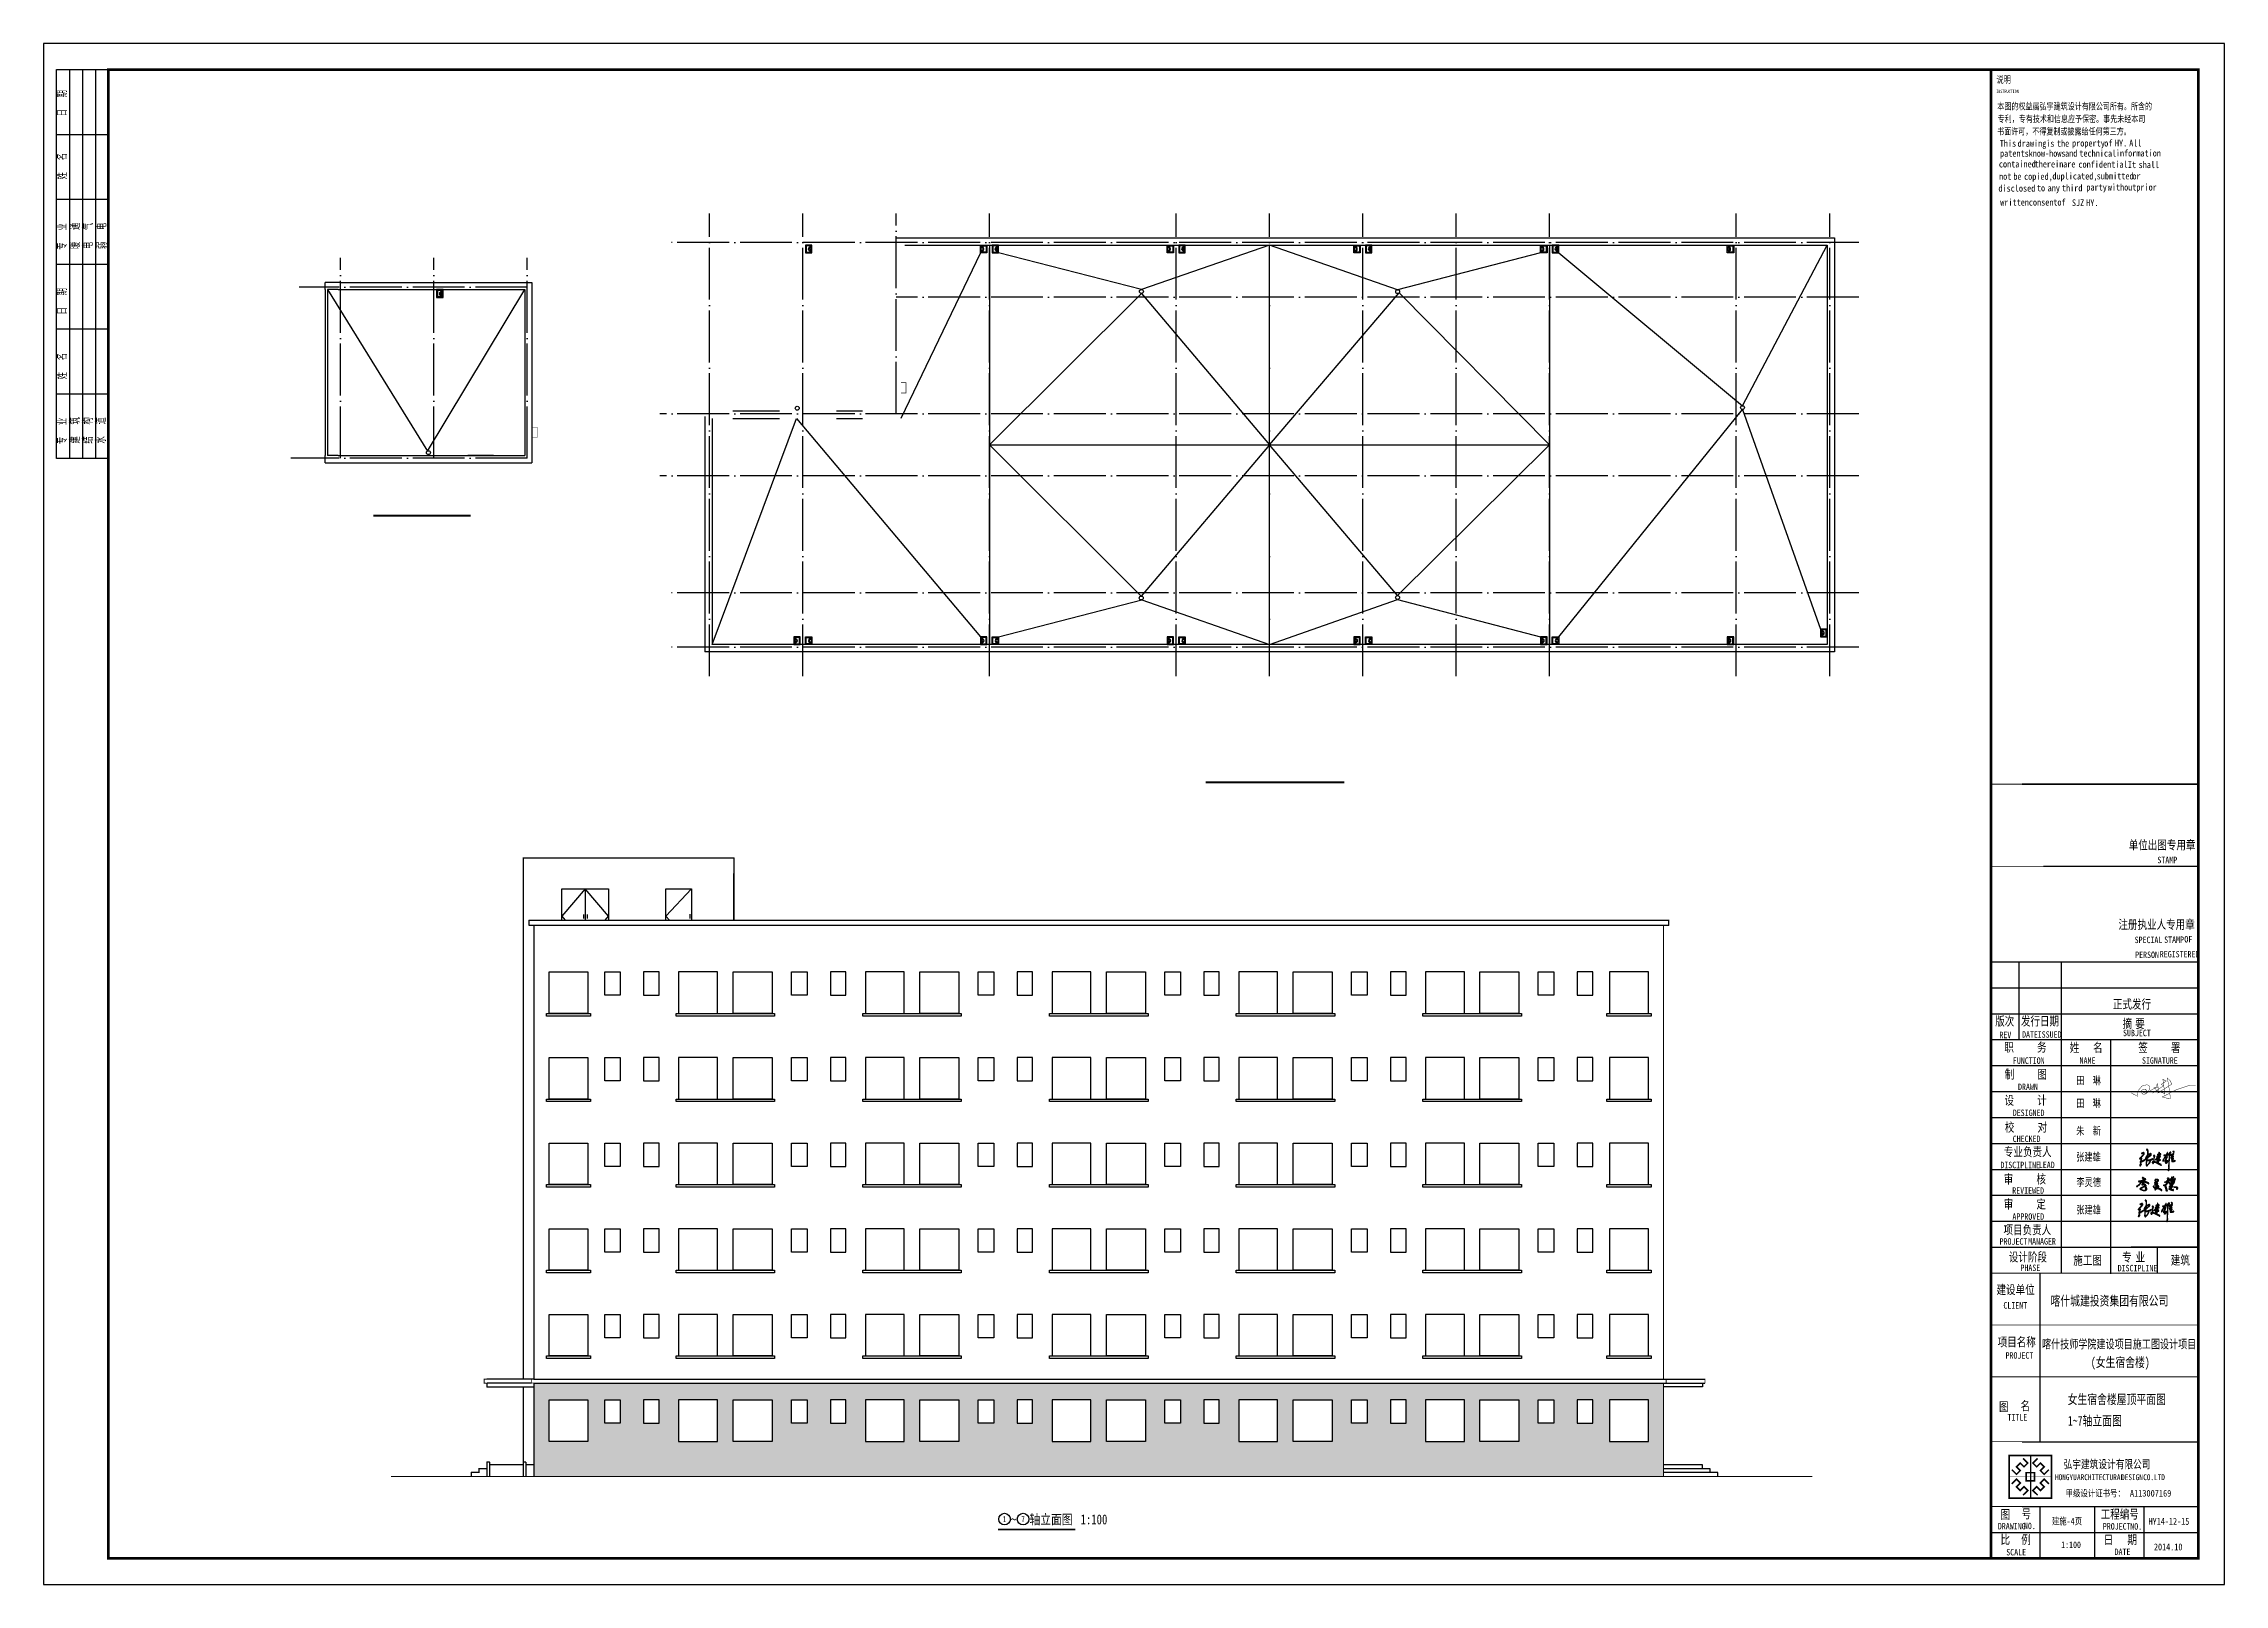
# Model space of a CAD drawing. Extents: x 30064 to 135164, y 17999 to 492668.
# Drawn here: x 30081 to 114181, y 136799 to 196199 of the extents above; entities that cross this region are included whole.
import ezdxf
from ezdxf.enums import TextEntityAlignment as Align

# ---------------------------------------------------------------- set-up
doc = ezdxf.new("R2010")
doc.units = 0
doc.header["$LTSCALE"] = 1000
doc.header["$MEASUREMENT"] = 0
doc.linetypes.add('DOTE', pattern=[2.42, 2, -0.2, 0.02, -0.2])
for name, color, linetype in [('DIM_SYMB', 3, 'Continuous'), ('DOTE', 1, 'DOTE'), ('PUB_TEXT', 7, 'Continuous'), ('PUB_TITLE', 7, 'Continuous'), ('SURFACE', 6, 'Continuous'), ('TK', 126, 'Continuous'), ('TWT_TITLE', 7, 'Continuous'), ('WALL', 2, 'Continuous'), ('布置', 165, 'Continuous'), ('文字和字符', 7, 'Continuous')]:
    doc.layers.add(name, color=color, linetype=linetype)
doc.styles.add('-宋体', font='', dxfattribs={"width": 0.8})
doc.styles.add('_TEL_DIM', font='simhei.ttf', dxfattribs={"width": 0.8, "height": 3.5})
doc.styles.get("Standard").update_dxf_attribs({"font": 'gbenor.shx', "bigfont": 'gbcbig.shx'})
doc.styles.get('-宋体').set_extended_font_data('SimSun')

msp = doc.modelspace()

# ---------------------------------------------------------------- texts
at = {"style": '-宋体', "width": 0.75}
for s, height, p in [('INSTRUCTION', 129.15, (105382, 194292)), ('单位出图专用章', 350, (110493, 165131)), ('STAMP', 250, (111596, 164601)), ('注册执业人专用章', 350, (110097, 162068)), ('SPECIAL', 250, (110718, 161520)), ('STAMP', 250, (111858, 161527)), ('OF', 250, (112636, 161545)), ('PERSON', 250, (110740, 160946)), ('REGISTERED', 250, (111689, 160970)), ('正式发行', 350, (109881, 158995)), ('版次', 350, (105343, 158340)), ('发行日期', 350, (106334, 158343)), ('DATE', 250, (106378, 157875)), ('ISSUED', 250, (106982, 157873)), ('摘', 350, (110253, 158243)), ('SUBJECT', 250, (110271, 157932)), ('要', 350, (110741, 158243)), ('REV', 250, (105506, 157856)), ('职     务', 350, (105698, 157335)), ('姓   名', 350, (108216, 157320)), ('签     署', 350, (110859, 157319)), ('制     图', 350, (105710, 156289)), ('FUNCTION', 250, (106025, 156866)), ('NAME', 250, (108597, 156869)), ('SIGNATURE', 250, (111003, 156870)), ('设     计', 350, (105700, 155288)), ('DRAWN', 250, (106222, 155855)), ('田  琳', 300, (108467, 156078)), ('DESIGNED', 250, (106019, 154855)), ('田  琳', 300, (108467, 155197)), ('校     对', 350, (105716, 154248)), ('CHECKED', 250, (106018, 153850)), ('朱  新', 300, (108467, 154131)), ('DISCIPLINE', 250, (105541, 152843)), ('专业负责人', 350, (105680, 153304)), ('LEAD', 250, (107024, 152845)), ('张建雄', 300, (108467, 153131)), ('审     核', 350, (105671, 152252)), ('李灵德', 300, (108474, 152153)), ('审     定', 350, (105671, 151288)), ('REVIEWED', 250, (106000, 151857)), ('张建雄', 300, (108471, 151091)), ('项目负责人', 350, (105663, 150297)), ('APPROVED', 250, (106006, 150854)), ('PROJECT', 250, (105510, 149893)), ('MANAGER', 250, (106612, 149899)), ('设计阶段', 350, (105867, 149247)), ('PHASE', 250, (106315, 148878)), ('施工图', 350, (108355, 149119)), ('DISCIPLINE', 250, (110064, 148867)), ('专', 350, (110238, 149241)), ('业', 350, (110756, 149240)), ('建筑', 350, (112115, 149122)), ('建设单位', 350, (105394, 147987)), ('CLIENT', 250, (105658, 147429)), ('喀什城建投资集团有限公司', 370.27, (107475, 147549)), ('项目名称', 350, (105438, 145971)), ('PROJECT', 250, (105741, 145500)), ('喀什技师学院建设项目施工图设计项目', 333.25, (107149, 145895)), ('(女生宿舍楼)', 370.3, (109031, 145176)), ('图', 350, (105490, 143481)), ('名', 350, (106319, 143506)), ('女生宿舍楼屋顶平面图', 370.3, (108137, 143749)), ('TITLE', 250, (105816, 143115)), ('1~7轴立面图', 370.3, (108145, 142923)), ('图', 350, (105548, 139319)), ('号', 350, (106360, 139343)), ('工程编号', 350, (109410, 139331)), ('DRAWING', 250, (105445, 138918)), ('N0.', 250, (106450, 138929)), ('建施-4页', 267.7, (107534, 139104)), ('PROJECT', 250, (109493, 138911)), ('NO.', 250, (110551, 138908)), ('HY14-12-15', 267.7, (111258, 139095)), ('比', 350, (105550, 138354)), ('SCALE', 250, (105768, 137915)), ('例', 350, (106348, 138348)), ('1:100', 250, (107885, 138202)), ('日', 350, (109526, 138345)), ('DATE', 250, (109946, 137927)), ('期', 350, (110441, 138347)), ('2014.10', 267.7, (111464, 138109))]:
    msp.add_text(s, height=height, dxfattribs=at).set_placement(p)
at = {"layer": 'PUB_TEXT', "color": 3, "style": '-宋体', "width": 1.040462}
for s, p, p2 in [('1', (67068, 139198), (67206, 139198)), ('7', (67784, 139198), (67922, 139198))]:
    msp.add_text(s, height=232, dxfattribs=at).set_placement(p, p2, align=Align.FIT)
at = {"layer": 'PUB_TEXT', "color": 3, "style": '-宋体', "width": 0.8}
for s, height, p in [('~', 380, (67387, 139114)), ('轴立面图', 379.7, (68103, 139114)), ('1:100', 379.7, (70070, 139114))]:
    msp.add_text(s, height=height, dxfattribs=at).set_placement(p)
at = {"layer": 'TK', "color": 9}
for s, height, style, width, p in [('说明', 265.8, '-宋体', 0.75, (105391, 194683)), ('弘宇建筑设计有限公司', 319, '-宋体', 0.75, (107980, 141271)), ('HONGYU', 227.8, '-宋体', 0.75, (107648, 140817, 0)), ('甲级设计证书号：', 255.1, '_TEL_DIM', 0.8, (108059, 140184)), ('ARCHITECTURAL', 227.85, '-宋体', 0.75, (108498, 140817, 0)), ('DESIGN', 227.8, '-宋体', 0.75, (110200, 140817, 0)), ('CO.LTD', 227.8, '-宋体', 0.75, (111050, 140817, 0)), ('A113007169', 255.1, '_TEL_DIM', 0.8, (110538, 140184))]:
    msp.add_text(s, height=height, dxfattribs=dict(at, style=style, width=width)).set_placement(p)
at = {"layer": 'TK', "style": '-宋体', "width": 0.75}
for s, height, p in [('本图的权益属弘宇建筑设计有限公司所有。所含的', 258.23, (105426, 193653)), ('专利，专有技术和信息应予保密。事先未经本司', 258.23, (105439, 193169)), ('书面许可，不得复制或披露给任何第三方。', 258.23, (105418, 192686)), ('This', 258.2, (105518, 192223)), ('patents', 258.2, (105530, 191839)), ('drawing', 258.2, (106207, 192223)), ('know-hows', 258.2, (106632, 191839)), ('is', 258.2, (107309, 192223)), ('the', 258.2, (107722, 192223)), ('and', 258.2, (108035, 191844)), ('property', 258.2, (108306, 192233)), ('technical', 258.2, (108586, 191844)), ('of', 258.2, (109546, 192233)), ('HY.', 258.2, (109959, 192233)), ('information', 258.23, (109995, 191848)), ('All', 258.2, (110510, 192233)), ('contained', 258.2, (105484, 191426)), ('not', 258.2, (105491, 190950)), ('be', 258.2, (106042, 190950)), ('copied,', 258.2, (106455, 190950)), ('therein', 258.2, (106862, 191426)), ('duplicated,', 258.23, (107547, 190962)), ('are', 258.2, (107963, 191426)), ('confidential.', 258.23, (108552, 191416)), ('submitted', 258.2, (109256, 190964)), ('It', 258.2, (110459, 191401)), ('or', 258.2, (110633, 190964)), ('shall', 258.2, (110872, 191401)), ('disclosed', 258.2, (105466, 190493)), ('written', 258.2, (105537, 189955)), ('consent', 258.2, (106639, 189955)), ('to', 258.2, (106951, 190503)), ('any', 258.2, (107364, 190503)), ('of', 258.2, (107741, 189955)), ('third', 258.2, (107915, 190503)), ('SJZ', 258.2, (108301, 189936)), ('HY.', 258.2, (108852, 189936)), ('party', 258.2, (108857, 190535)), ('without', 258.2, (109683, 190535)), ('prior', 258.2, (110785, 190535))]:
    msp.add_text(s, height=height, dxfattribs=at).set_placement(p)

# ---------------------------------------------------------------- blocks, each defined once
blk = doc.blocks.new('364535463')
at = {"layer": '布置'}
blk.add_lwpolyline([(150, -250), (150, 0), (-150, 0), (-150, -250)], close=True, dxfattribs=at)
blk.add_lwpolyline([(100, -220), (120, -220), (120, -30), (-120, -30), (-120, -220), (-100, -220, -1)], format="xyb", close=True, dxfattribs=at)
blk.add_lwpolyline([(-70, -220), (70, -220)], dxfattribs=at)
blk.add_arc((0, -220), 70, 0, 180, dxfattribs=at)
blk = doc.blocks.new('logo')
at = {"color": 6}
blk.add_line((1004, 2011), (1004, 0), dxfattribs=at)
at = {"color": 6, "const_width": 74.6}
for points in [[(0, 2011), (2008, 2011), (2008, 0), (0, 0)], [(809, 1198), (1199, 1198), (1199, 813), (809, 813)]]:
    blk.add_lwpolyline(points, close=True, dxfattribs=at)
at = {"color": 6}
blk.add_lwpolyline([(0, 2011), (2008, 2011), (2008, 0), (0, 0)], close=True, dxfattribs=at)
for points, const_width in [([(660, 1874), (883, 1654), (704, 1475), (526, 1653), (350, 1477), (528, 1299), (350, 1120), (129, 1340)], 74.6), ([(1004, 2011), (1004, 0)], 15.2), ([(1348, 1874), (1125, 1654), (1304, 1475), (1482, 1653), (1658, 1477), (1480, 1299), (1659, 1120), (1879, 1340)], 74.6), ([(0, 1006), (2008, 1006)], 15.2), ([(660, 137), (883, 357), (704, 536), (526, 358), (350, 534), (528, 712), (350, 891), (129, 671)], 74.6), ([(1348, 137), (1125, 357), (1304, 536), (1482, 358), (1658, 534), (1480, 712), (1659, 891), (1879, 671)], 74.6)]:
    blk.add_lwpolyline(points, dxfattribs=dict(at, const_width=const_width))
blk = doc.blocks.new('田琳')
at = {"const_width": 20}
for points in [[(37074, 43541), (37392, 43371), (37434, 43661), (37646, 43908), (37893, 43957), (37999, 43894), (38020, 43731), (37921, 43590), (37801, 43527), (37709, 43555), (37858, 43668), (37801, 43724), (37618, 43682), (37582, 43590), (37681, 43463), (37758, 43465), (38199, 43741), (38446, 43833), (38404, 44009), (38329, 43797), (38241, 43806), (38370, 43670), (38453, 43638), (38446, 43833)], [(38170, 43531), (38717, 43893), (38612, 43976), (38783, 44086), (38857, 44142), (38691, 44234), (38791, 43477), (38682, 43556), (38559, 43578), (38445, 43547), (39146, 43985), (39054, 44169), (38918, 44287), (39041, 43552), (39067, 43259), (38988, 43245), (38660, 43333), (39372, 43699), (40071, 43934), (40071, 43934), (40359, 43926)]]:
    blk.add_lwpolyline(points, dxfattribs=at)
blk = doc.blocks.new('$titleblk$00000094')
for p, q in [((-150, 20), (0, 20)), ((-150, 0), (-150, 20)), ((-125, 20), (-125, 0)), ((-100, 20), (-100, 0)), ((-75, 20), (-75, 0)), ((-50, 20), (-50, 0)), ((-25, 20), (-25, 0)), ((0, 20), (0, 0)), ((0, 15), (-150, 15)), ((0, 10), (-150, 10)), ((0, 5), (-150, 5))]:
    blk.add_line(p, q)
at = {"width": 0.8}
for s, p in [(' 专   业', (-145.93, 16)), (' 姓   名', (-120.93, 16)), (' 日   期', (-95.93, 16)), (' 专   业', (-70.93, 16)), (' 姓   名', (-43.85, 16)), (' 日   期', (-19.57, 16)), ('结   构', (-144.19, 6)), ('建   筑', (-144.19, 11)), ('暖   通', (-69.19, 11)), ('电   气', (-69.19, 6)), ('水   道', (-144.19, 1)), ('弱   电', (-69.19, 0.73))]:
    blk.add_text(s, height=3.5, rotation=0, dxfattribs=at).set_placement(p)

# ---------------------------------------------------------------- hatches: boundary and pattern name
h = msp.add_hatch()
h.set_pattern_fill('AR-B816', color=253, scale=200)
h.set_pattern_definition([(0, (0, 0), (0, 242.6208), []), (90, (0, 0), (-242.6208, 242.6208), [242.6208, -242.6208])])
h.paths.add_polyline_path([(92551, 144559), (48991, 144559), (48991, 140959), (92551, 140959)])
h.paths.add_polyline_path([(61771, 142309), (61771, 143909), (63271, 143909), (63271, 142309)], flags=16)
h.paths.add_polyline_path([(61021, 143009), (60421, 143009), (60421, 143909), (61021, 143909)], flags=16)
h.paths.add_polyline_path([(59521, 143009), (58921, 143009), (58921, 143909), (59521, 143909)], flags=16)
h.paths.add_polyline_path([(63871, 142309), (63871, 143909), (65371, 143909), (65371, 142309)], flags=16)
h.paths.add_polyline_path([(58171, 142309), (56671, 142309), (56671, 143909), (58171, 143909)], flags=16)
h.paths.add_polyline_path([(56071, 142309), (54571, 142309), (54571, 143909), (56071, 143909)], flags=16)
h.paths.add_polyline_path([(66121, 143009), (66121, 143909), (66721, 143909), (66721, 143009)], flags=16)
h.paths.add_polyline_path([(67621, 143009), (67621, 143909), (68221, 143909), (68221, 143009)], flags=16)
h.paths.add_polyline_path([(53821, 143009), (53221, 143009), (53221, 143909), (53821, 143909)], flags=16)
h.paths.add_polyline_path([(68971, 142309), (68971, 143909), (70471, 143909), (70471, 142309)], flags=16)
h.paths.add_polyline_path([(52321, 143009), (51721, 143009), (51721, 143909), (52321, 143909)], flags=16)
h.paths.add_polyline_path([(51071, 142309), (49571, 142309), (49571, 143909), (51071, 143909)], flags=16)
h.paths.add_polyline_path([(71071, 142309), (71071, 143909), (72571, 143909), (72571, 142309)], flags=16)
h.paths.add_polyline_path([(73321, 143009), (73321, 143909), (73921, 143909), (73921, 143009)], flags=16)
h.paths.add_polyline_path([(74821, 143009), (74821, 143909), (75421, 143909), (75421, 143009)], flags=16)
h.paths.add_polyline_path([(76171, 142309), (76171, 143909), (77671, 143909), (77671, 142309)], flags=16)
h.paths.add_polyline_path([(78271, 142309), (78271, 143909), (79771, 143909), (79771, 142309)], flags=16)
h.paths.add_polyline_path([(80521, 143009), (80521, 143909), (81121, 143909), (81121, 143009)], flags=16)
h.paths.add_polyline_path([(82021, 143009), (82021, 143909), (82621, 143909), (82621, 143009)], flags=16)
h.paths.add_polyline_path([(83371, 142309), (83371, 143909), (84871, 143909), (84871, 142309)], flags=16)
h.paths.add_polyline_path([(85471, 142309), (85471, 143909), (86971, 143909), (86971, 142309)], flags=16)
h.paths.add_polyline_path([(87721, 143009), (87721, 143909), (88321, 143909), (88321, 143009)], flags=16)
h.paths.add_polyline_path([(89221, 143009), (89221, 143909), (89821, 143909), (89821, 143009)], flags=16)
h.paths.add_polyline_path([(90471, 142309), (90471, 143909), (91971, 143909), (91971, 142309)], flags=16)
at = {"layer": '文字和字符'}
h = msp.add_hatch(color=6, dxfattribs=at)
edge = h.paths.add_edge_path()
edge.add_spline(control_points=[(110992, 153422), (110992, 153422), (111017, 153423), (111030, 153436), (111049, 153443), (111066, 153446), (111085, 153436), (111090, 153416), (111087, 153398), (111085, 153381), (111070, 153364), (111056, 153344), (111036, 153324), (111014, 153305), (110997, 153281), (110975, 153266), (110963, 153251), (110954, 153243), (110951, 153236), (110956, 153228), (110970, 153235), (110986, 153233), (111003, 153217), (110991, 153196), (110986, 153177), (110981, 153162), (110975, 153149), (110975, 153136), (110972, 153127), (110977, 153118), (110984, 153118), (110988, 153113), (110991, 153108), (110998, 153110), (111005, 153112), (111013, 153116), (111023, 153121), (111034, 153125), (111043, 153132), (111054, 153138), (111067, 153146), (111081, 153155), (111094, 153163), (111106, 153171), (111121, 153180), (111132, 153191), (111148, 153197), (111145, 153208), (111144, 153217), (111144, 153227), (111146, 153237), (111146, 153247), (111149, 153258), (111154, 153273), (111168, 153288), (111179, 153306), (111192, 153317), (111201, 153326), (111210, 153334), (111209, 153348), (111212, 153366), (111217, 153385), (111220, 153418), (111223, 153452), (111221, 153488), (111220, 153512), (111213, 153529), (111208, 153539), (111203, 153554), (111196, 153542), (111180, 153536), (111177, 153560), (111189, 153572), (111206, 153573), (111220, 153562), (111229, 153546), (111236, 153526), (111237, 153506), (111237, 153486), (111237, 153467), (111236, 153443), (111238, 153416), (111232, 153389), (111234, 153372), (111228, 153352), (111248, 153362), (111260, 153373), (111280, 153386), (111302, 153393), (111320, 153403), (111339, 153410), (111359, 153401), (111364, 153380), (111359, 153363), (111352, 153345), (111334, 153332), (111314, 153311), (111288, 153289), (111261, 153268), (111239, 153247), (111222, 153235), (111200, 153226), (111205, 153198), (111198, 153178), (111198, 153166), (111196, 153157), (111208, 153155), (111218, 153156), (111235, 153153), (111256, 153155), (111277, 153154), (111293, 153159), (111309, 153162), (111325, 153169), (111345, 153174), (111364, 153184), (111383, 153189), (111398, 153197), (111410, 153199), (111426, 153212), (111420, 153186), (111405, 153177), (111381, 153169), (111358, 153164), (111337, 153154), (111316, 153148), (111294, 153143), (111270, 153142), (111244, 153139), (111220, 153138), (111204, 153141), (111194, 153142), (111191, 153130), (111187, 153094), (111179, 153045), (111175, 152996), (111172, 152971), (111184, 152958), (111194, 152957), (111207, 152958), (111222, 152977), (111244, 152995), (111260, 153023), (111277, 153040), (111287, 153062), (111299, 153079), (111304, 153096), (111323, 153115), (111322, 153091), (111313, 153076), (111302, 153054), (111285, 153033), (111270, 153007), (111246, 152984), (111224, 152956), (111203, 152943), (111187, 152930), (111176, 152939), (111170, 152948), (111160, 152958), (111158, 152978), (111163, 153000), (111162, 153026), (111166, 153052), (111169, 153077), (111172, 153104), (111176, 153126), (111181, 153145), (111178, 153157), (111168, 153163), (111160, 153172), (111156, 153183), (111141, 153183), (111130, 153168), (111108, 153152), (111085, 153137), (111057, 153124), (111034, 153110), (111014, 153093), (110993, 153096), (110983, 153084), (110972, 153078), (110963, 153082), (110957, 153076), (110958, 153066), (110956, 153054), (110961, 153041), (110962, 153025), (110949, 153010), (110946, 152990), (110940, 152974), (110929, 152958), (110949, 152951), (110951, 152970), (110960, 152984), (110971, 152991), (110985, 153009), (110980, 152987), (110973, 152980), (110967, 152971), (110962, 152962), (110956, 152955), (110951, 152949), (110946, 152938), (110934, 152941), (110920, 152929), (110920, 152954), (110922, 152967), (110924, 152981), (110930, 152993), (110935, 153005), (110945, 153015), (110947, 153028), (110947, 153041), (110946, 153053), (110940, 153065), (110936, 153081), (110940, 153103), (110949, 153123), (110957, 153144), (110967, 153164), (110972, 153182), (110976, 153195), (110981, 153203), (110981, 153213), (110966, 153218), (110953, 153211), (110940, 153204), (110927, 153203), (110916, 153205), (110903, 153214), (110935, 153230), (110948, 153256), (110986, 153295), (111016, 153327), (111042, 153360), (111059, 153376), (111073, 153393), (111077, 153414), (111066, 153430), (111046, 153436), (111032, 153412), (111008, 153411), (110988, 153400), (110975, 153424), (110992, 153422), (110992, 153422)], knot_values=[0, 0, 0, 0, 29.830329, 58.917813, 87.403057, 108.106156, 133.178165, 167.21185, 183.493575, 210.674955, 237.313626, 275.867732, 312.375317, 353.761043, 395.875537, 434.582879, 460.669761, 476.274997, 484.417806, 491.620343, 511.676156, 536.924503, 555.692553, 598.362356, 618.348177, 639.189191, 663.45492, 677.063063, 692.317653, 702.959274, 711.943659, 720.14469, 726.927846, 735.80548, 746.57076, 757.657127, 773.391329, 790.76732, 805.441898, 822.594095, 842.866694, 868.323001, 891.127033, 907.573393, 930.634575, 961.258613, 976.688727, 988.002723, 1001.170801, 1014.557807, 1029.617846, 1042.133039, 1057.768168, 1075.005198, 1109.99381, 1138.042246, 1164.89526, 1180.29965, 1191.874738, 1213.241442, 1232.349281, 1268.725268, 1294.322921, 1368.395782, 1410.724556, 1445.044845, 1469.944393, 1480.867815, 1499.328512, 1508.741629, 1526.286567, 1555.649157, 1570.573337, 1593.98259, 1617.984445, 1641.382666, 1669.439815, 1707.291974, 1725.035697, 1749.43332, 1786.029801, 1824.844218, 1863.911625, 1895.042411, 1908.396405, 1926.997455, 1954.733646, 1988.605585, 2022.407336, 2049.221687, 2076.673409, 2100.00089, 2131.565175, 2154.184674, 2175.023051, 2209.537897, 2244.846276, 2295.987218, 2350.394106, 2388.904508, 2420.906973, 2437.842954, 2481.538585, 2513.67034, 2525.068719, 2534.685067, 2544.923321, 2563.314623, 2581.768155, 2615.884833, 2650.046285, 2667.232328, 2688.872495, 2714.057646, 2739.784309, 2777.467879, 2801.534699, 2820.718126, 2846.219989, 2860.698517, 2879.243585, 2912.659008, 2940.608915, 2982.423161, 3010.685784, 3039.178412, 3070.401495, 3105.567192, 3138.040416, 3181.77967, 3202.070017, 3207.318711, 3220.228211, 3244.089956, 3371.102495, 3414.225609, 3453.462193, 3467.26996, 3480.300078, 3495.079726, 3519.973063, 3575.220664, 3613.131208, 3652.775903, 3675.917744, 3710.071084, 3737.577823, 3760.456026, 3779.026476, 3804.406012, 3842.427404, 3879.53793, 3916.903526, 3966.451123, 4017.131972, 4061.072175, 4074.638395, 4092.565028, 4109.947309, 4123.823044, 4149.665691, 4185.989873, 4217.238435, 4257.446297, 4295.790415, 4324.39685, 4369.00823, 4390.680082, 4401.809145, 4417.703641, 4439.204356, 4450.588858, 4460.404255, 4494.065203, 4522.530802, 4573.458554, 4609.521342, 4650.912748, 4685.917862, 4712.736046, 4730.120946, 4746.286022, 4759.95949, 4766.863435, 4776.672561, 4797.16942, 4817.291784, 4834.860476, 4859.323634, 4896.066848, 4914.918931, 4939.065769, 4952.349318, 4974.17708, 4996.946, 5022.500289, 5038.394722, 5059.260572, 5074.696393, 5090.132213, 5102.860644, 5115.363234, 5127.279907, 5137.839505, 5160.110254, 5171.91017, 5195.838718, 5221.384366, 5238.430758, 5255.298426, 5274.238989, 5291.838335, 5311.960699, 5328.55338, 5346.364767, 5359.960569, 5382.934513, 5416.477261, 5448.016954, 5474.30002, 5511.880375, 5539.40652, 5552.058861, 5566.94274, 5578.03298, 5588.729847, 5622.382906, 5636.081831, 5651.985781, 5673.57334, 5685.092373, 5703.046221, 5778.830378, 5827.289368, 5921.873186, 5965.463367, 5998.231583, 6019.778213, 6058.791881, 6074.951846, 6095.085564, 6133.666904, 6164.015928, 6195.290173, 6213.346315, 6227.672688, 6227.672688, 6227.672688, 6227.672688], degree=3, periodic=0)
edge = h.paths.add_edge_path(flags=16)
edge.add_spline(control_points=[(111201, 153307), (111201, 153307), (111192, 153299), (111189, 153291), (111183, 153283), (111178, 153276), (111173, 153267), (111169, 153257), (111164, 153246), (111161, 153237), (111160, 153230), (111160, 153224), (111161, 153219), (111162, 153214), (111169, 153212), (111175, 153218), (111183, 153222), (111190, 153229), (111198, 153233), (111202, 153240), (111200, 153249), (111201, 153259), (111200, 153272), (111207, 153281), (111211, 153291), (111210, 153299), (111212, 153307), (111206, 153308), (111201, 153307), (111201, 153307)], knot_values=[0, 0, 0, 0, 15.16178, 26.885115, 40.319645, 54.966413, 64.568744, 83.231373, 100.644648, 111.873825, 122.261764, 130.597594, 138.137919, 145.255344, 149.904189, 163.057972, 176.277051, 191.533217, 204.002706, 212.709306, 222.244258, 238.518955, 257.638434, 271.136509, 286.704711, 297.422187, 307.353728, 313.519692, 320.456367, 320.456367, 320.456367, 320.456367], degree=3, periodic=0)
edge = h.paths.add_edge_path(flags=16)
edge.add_spline(control_points=[(111223, 153326), (111223, 153326), (111244, 153342), (111259, 153354), (111277, 153365), (111295, 153377), (111316, 153378), (111334, 153385), (111343, 153378), (111351, 153371), (111341, 153355), (111321, 153341), (111301, 153315), (111277, 153299), (111260, 153284), (111245, 153272), (111233, 153263), (111223, 153256), (111219, 153248), (111207, 153245), (111210, 153261), (111210, 153273), (111222, 153282), (111221, 153296), (111221, 153307), (111221, 153315), (111220, 153321), (111223, 153326), (111223, 153326)], knot_values=[0, 0, 0, 0, 36.430419, 65.187197, 91.419752, 121.899033, 155.898168, 179.129599, 191.187594, 202.563458, 218.937757, 256.902618, 310.337733, 348.658026, 377.380118, 405.122206, 425.745844, 443.117225, 454.890005, 463.601594, 481.231921, 499.962837, 517.902498, 538.606138, 551.160941, 565.957672, 570.889886, 577.866804, 577.866804, 577.866804, 577.866804], degree=3, periodic=0)
edge = h.paths.add_edge_path(flags=16)
edge.add_spline(control_points=[(111163, 153190), (111163, 153191), (111168, 153200), (111175, 153203), (111180, 153206), (111188, 153207), (111185, 153197), (111186, 153189), (111185, 153182), (111184, 153175), (111184, 153170), (111179, 153167), (111175, 153169), (111172, 153174), (111169, 153179), (111166, 153183), (111162, 153186), (111163, 153190), (111163, 153190)], knot_values=[0, 0, 0, 0, 13.966431, 26.642221, 32.867363, 40.668687, 50.865474, 62.813241, 75.541774, 82.709236, 91.158043, 95.563358, 100.25464, 110.515602, 118.401257, 123.681007, 133.675528, 136.491121, 136.491121, 136.491121, 136.491121], degree=3, periodic=0)
edge = h.paths.add_edge_path(flags=16)
edge.add_spline(control_points=[(110957, 153104), (110957, 153104), (110963, 153113), (110971, 153111), (110978, 153109), (110982, 153107), (110983, 153101), (110981, 153097), (110979, 153091), (110974, 153089), (110967, 153088), (110957, 153086), (110955, 153095), (110954, 153099), (110957, 153103), (110957, 153104)], knot_values=[0, 0, 0, 0, 11.122688, 25.410392, 33.76565, 39.259742, 46.34399, 54.032835, 60.099225, 69.754386, 75.753906, 90.734986, 100.54138, 106.793197, 112.698594, 112.698594, 112.698594, 112.698594], degree=3, periodic=0)
h = msp.add_hatch(color=6, dxfattribs=at)
edge = h.paths.add_edge_path()
edge.add_spline(control_points=[(111448, 153330), (111448, 153330), (111473, 153336), (111493, 153338), (111503, 153320), (111497, 153306), (111498, 153291), (111491, 153279), (111488, 153269), (111483, 153257), (111480, 153247), (111475, 153236), (111473, 153227), (111475, 153214), (111474, 153200), (111478, 153178), (111475, 153156), (111473, 153133), (111474, 153118), (111468, 153108), (111469, 153097), (111481, 153090), (111495, 153092), (111509, 153086), (111525, 153083), (111539, 153076), (111557, 153067), (111574, 153063), (111590, 153054), (111602, 153047), (111616, 153037), (111635, 153033), (111653, 153023), (111676, 153013), (111696, 153005), (111714, 152993), (111728, 152986), (111747, 152982), (111751, 152966), (111744, 152947), (111731, 152962), (111725, 152972), (111714, 152976), (111702, 152978), (111691, 152986), (111679, 152991), (111664, 152996), (111652, 153006), (111635, 153013), (111619, 153024), (111598, 153032), (111582, 153045), (111564, 153052), (111547, 153058), (111532, 153068), (111517, 153071), (111504, 153075), (111492, 153079), (111480, 153080), (111467, 153080), (111465, 153069), (111462, 153058), (111450, 153049), (111445, 153033), (111431, 153030), (111417, 153030), (111412, 153046), (111398, 153054), (111391, 153073), (111407, 153083), (111416, 153094), (111429, 153102), (111440, 153111), (111454, 153102), (111458, 153114), (111459, 153123), (111460, 153137), (111464, 153155), (111461, 153178), (111462, 153202), (111458, 153222), (111461, 153237), (111465, 153248), (111470, 153256), (111470, 153264), (111473, 153270), (111474, 153278), (111477, 153285), (111480, 153292), (111480, 153299), (111482, 153305), (111485, 153314), (111476, 153318), (111471, 153313), (111464, 153312), (111464, 153303), (111453, 153307), (111449, 153315), (111449, 153322), (111450, 153327), (111448, 153330), (111448, 153330)], knot_values=[0, 0, 0, 0, 31.567408, 64.804615, 84.514899, 102.449572, 127.665217, 143.393176, 158.761139, 172.306084, 195.386314, 203.777391, 220.63047, 233.896682, 257.032253, 279.176201, 327.700844, 348.661996, 374.096735, 388.033075, 396.915328, 415.877792, 435.250381, 456.66983, 478.431065, 501.305126, 522.015154, 560.722472, 573.046245, 596.2976, 621.456877, 643.421109, 676.452722, 706.559804, 747.979879, 764.804525, 796.369237, 812.756663, 842.42195, 854.740888, 879.873646, 891.588111, 907.370515, 923.988969, 943.623296, 959.405623, 982.733778, 1008.381509, 1021.700495, 1058.208083, 1090.24983, 1114.093944, 1144.201026, 1166.925646, 1191.573171, 1217.002209, 1229.971469, 1248.063792, 1268.029249, 1281.440462, 1294.753802, 1308.690116, 1329.858381, 1355.865323, 1368.43417, 1386.209945, 1406.30905, 1430.06276, 1453.845898, 1470.989804, 1499.087867, 1512.54167, 1535.266273, 1553.042048, 1560.571233, 1580.172383, 1594.917168, 1617.197884, 1657.975453, 1689.943564, 1718.67234, 1738.776712, 1751.36341, 1769.195262, 1777.025624, 1785.794542, 1795.901638, 1809.568461, 1816.675984, 1826.397683, 1837.686133, 1847.881877, 1857.816128, 1868.115168, 1875.917125, 1881.585263, 1896.597226, 1905.82176, 1918.671785, 1923.218896, 1927.782629, 1927.782629, 1927.782629, 1927.782629], degree=3, periodic=0)
edge = h.paths.add_edge_path(flags=17)
edge.add_spline(control_points=[(111418, 153076), (111418, 153076), (111413, 153072), (111413, 153066), (111413, 153060), (111415, 153054), (111420, 153051), (111423, 153046), (111427, 153044), (111431, 153044), (111434, 153047), (111437, 153049), (111441, 153050), (111445, 153052), (111447, 153055), (111450, 153060), (111453, 153067), (111455, 153074), (111459, 153082), (111458, 153088), (111459, 153096), (111449, 153096), (111441, 153098), (111436, 153094), (111432, 153091), (111429, 153087), (111427, 153084), (111424, 153082), (111423, 153078), (111418, 153076), (111418, 153076)], knot_values=[0, 0, 0, 0, 9.663903, 14.696519, 25.589324, 33.287033, 41.448102, 50.312117, 54.669885, 59.317586, 65.471876, 69.610934, 76.339168, 81.250991, 86.994431, 94.228062, 103.814692, 117.550507, 128.275999, 139.362893, 142.658643, 157.109971, 167.517587, 177.222957, 183.783609, 188.977779, 195.04957, 200.641099, 203.083872, 211.139425, 211.139425, 211.139425, 211.139425], degree=3, periodic=0)
h = msp.add_hatch(color=6, dxfattribs=at)
edge = h.paths.add_edge_path()
edge.add_spline(control_points=[(111596, 153365), (111596, 153365), (111609, 153377), (111622, 153378), (111636, 153384), (111647, 153379), (111655, 153382), (111657, 153392), (111655, 153405), (111657, 153420), (111655, 153433), (111652, 153442), (111653, 153454), (111671, 153462), (111675, 153447), (111671, 153436), (111672, 153424), (111672, 153412), (111671, 153403), (111669, 153396), (111679, 153393), (111690, 153397), (111703, 153397), (111713, 153398), (111724, 153396), (111725, 153386), (111725, 153377), (111721, 153368), (111713, 153358), (111704, 153349), (111695, 153341), (111687, 153333), (111679, 153328), (111674, 153322), (111669, 153317), (111667, 153308), (111659, 153311), (111658, 153299), (111656, 153291), (111663, 153279), (111673, 153282), (111680, 153286), (111687, 153291), (111696, 153292), (111706, 153295), (111714, 153296), (111723, 153293), (111721, 153286), (111722, 153280), (111713, 153277), (111705, 153279), (111695, 153276), (111689, 153273), (111682, 153271), (111676, 153267), (111669, 153267), (111662, 153270), (111661, 153263), (111659, 153258), (111659, 153251), (111659, 153245), (111659, 153240), (111657, 153235), (111658, 153230), (111658, 153226), (111658, 153223), (111656, 153218), (111666, 153220), (111673, 153219), (111680, 153219), (111685, 153215), (111683, 153204), (111676, 153192), (111661, 153181), (111649, 153173), (111642, 153161), (111641, 153149), (111650, 153140), (111655, 153146), (111661, 153150), (111669, 153155), (111678, 153157), (111685, 153165), (111695, 153172), (111705, 153172), (111714, 153171), (111715, 153159), (111705, 153152), (111693, 153146), (111679, 153142), (111668, 153139), (111658, 153134), (111651, 153128), (111639, 153125), (111643, 153114), (111642, 153101), (111642, 153087), (111647, 153074), (111637, 153066), (111628, 153069), (111624, 153077), (111630, 153087), (111632, 153098), (111633, 153109), (111630, 153121), (111619, 153110), (111608, 153109), (111596, 153103), (111592, 153091), (111581, 153098), (111585, 153108), (111585, 153120), (111598, 153126), (111607, 153133), (111616, 153141), (111624, 153148), (111631, 153154), (111632, 153164), (111634, 153173), (111635, 153182), (111632, 153189), (111628, 153194), (111621, 153192), (111619, 153184), (111611, 153179), (111604, 153172), (111598, 153165), (111591, 153158), (111582, 153153), (111568, 153152), (111569, 153167), (111578, 153174), (111585, 153185), (111598, 153192), (111610, 153199), (111622, 153202), (111630, 153211), (111642, 153213), (111645, 153226), (111647, 153235), (111644, 153245), (111634, 153248), (111627, 153238), (111612, 153231), (111601, 153222), (111587, 153214), (111577, 153205), (111563, 153192), (111550, 153181), (111539, 153169), (111525, 153161), (111514, 153176), (111532, 153183), (111543, 153198), (111565, 153216), (111583, 153238), (111604, 153255), (111618, 153271), (111629, 153280), (111639, 153292), (111629, 153301), (111618, 153284), (111602, 153280), (111589, 153269), (111567, 153263), (111569, 153287), (111587, 153288), (111603, 153294), (111616, 153306), (111630, 153313), (111644, 153318), (111652, 153330), (111650, 153345), (111649, 153356), (111652, 153370), (111639, 153369), (111630, 153365), (111619, 153360), (111611, 153352), (111600, 153350), (111591, 153356), (111596, 153365), (111596, 153365)], knot_values=[0, 0, 0, 0, 21.814226, 40.014518, 62.705103, 80.181203, 87.059593, 95.960741, 117.525979, 144.48919, 157.446323, 169.514731, 184.787555, 205.834293, 221.965238, 235.360358, 252.742704, 270.71375, 285.202589, 292.391017, 298.294038, 323.168932, 339.890762, 353.677583, 365.620364, 378.129251, 389.526685, 402.989381, 420.611403, 440.531037, 455.37129, 472.336878, 486.5792, 494.822314, 504.352288, 516.704907, 522.699181, 530.27695, 553.639261, 565.149337, 577.864888, 587.528817, 601.603428, 613.797645, 625.753182, 641.937729, 649.9788, 657.766267, 665.645468, 673.686615, 691.069983, 702.267642, 712.223711, 720.551303, 732.907569, 741.299569, 750.370401, 754.159277, 767.819998, 775.008381, 783.993926, 790.014194, 797.893351, 805.081778, 810.473088, 814.666318, 817.720913, 829.769177, 838.760629, 852.283854, 856.964277, 862.355586, 894.641394, 917.573479, 938.655869, 952.338385, 974.413595, 984.091028, 992.098792, 1002.565424, 1015.429981, 1028.359865, 1041.617731, 1060.692449, 1075.149999, 1081.330321, 1097.650211, 1107.252151, 1133.82575, 1149.932866, 1167.658992, 1180.945792, 1198.851742, 1207.212315, 1222.48382, 1236.906949, 1263.262694, 1278.557776, 1291.815576, 1304.435541, 1313.922398, 1324.654884, 1349.142625, 1361.020488, 1372.838601, 1385.371679, 1406.33795, 1423.525104, 1437.340436, 1446.079862, 1461.351368, 1476.168885, 1496.200813, 1510.803882, 1526.560496, 1542.662576, 1557.114579, 1565.766985, 1581.249459, 1594.824166, 1604.755407, 1610.756543, 1619.414177, 1627.419657, 1643.634371, 1658.03725, 1667.713087, 1682.728431, 1698.677316, 1713.209272, 1728.480822, 1743.495369, 1760.340716, 1781.062409, 1803.083586, 1817.90876, 1831.829559, 1851.204785, 1861.937228, 1882.369986, 1890.726834, 1902.273459, 1915.005119, 1936.427946, 1969.389218, 1974.338724, 2005.754245, 2023.168452, 2055.026844, 2074.268902, 2093.867831, 2107.78631, 2127.599717, 2153.412209, 2189.440129, 2240.453356, 2274.08225, 2299.89394, 2328.106323, 2341.387876, 2350.989816, 2370.530551, 2403.28468, 2421.19063, 2445.869309, 2466.302067, 2483.491087, 2513.600141, 2534.81948, 2557.988589, 2577.732832, 2594.915337, 2613.696208, 2636.660478, 2648.798069, 2658.352665, 2679.53953, 2695.582632, 2708.030864, 2726.091721, 2735.787779, 2747.159611, 2747.159611, 2747.159611, 2747.159611], degree=3, periodic=0)
edge = h.paths.add_edge_path(flags=16)
edge.add_spline(control_points=[(111643, 153280), (111643, 153280), (111637, 153274), (111633, 153271), (111625, 153269), (111619, 153264), (111615, 153259), (111611, 153255), (111609, 153250), (111608, 153245), (111612, 153241), (111616, 153241), (111620, 153246), (111622, 153252), (111627, 153255), (111631, 153257), (111636, 153260), (111642, 153262), (111646, 153268), (111651, 153272), (111651, 153276), (111650, 153281), (111646, 153280), (111643, 153280), (111643, 153280)], knot_values=[0, 0, 0, 0, 8.439041, 20.62857, 28.097042, 39.877603, 49.765051, 57.178901, 62.854461, 72.258155, 76.58164, 82.950578, 90.312624, 100.188639, 107.6845, 114.090351, 121.535477, 130.11106, 142.317774, 148.462757, 154.387511, 159.526625, 165.895648, 169.459976, 169.459976, 169.459976, 169.459976], degree=3, periodic=0)
edge = h.paths.add_edge_path(flags=16)
edge.add_spline(control_points=[(111673, 153379), (111673, 153379), (111669, 153373), (111668, 153367), (111668, 153360), (111666, 153352), (111664, 153344), (111662, 153337), (111668, 153331), (111672, 153341), (111679, 153346), (111687, 153350), (111694, 153358), (111702, 153364), (111712, 153369), (111709, 153377), (111708, 153385), (111693, 153384), (111683, 153381), (111675, 153381), (111673, 153379), (111673, 153379)], knot_values=[0, 0, 0, 0, 9.334311, 17.140719, 26.361451, 38.018579, 52.789195, 61.01517, 67.124154, 79.068588, 89.242621, 105.885881, 117.802758, 131.460083, 146.451071, 157.202444, 163.309657, 177.435607, 205.630785, 210.588468, 213.165382, 213.165382, 213.165382, 213.165382], degree=3, periodic=0)
h = msp.add_hatch(color=6, dxfattribs=at)
edge = h.paths.add_edge_path()
edge.add_spline(control_points=[(111875, 153343), (111876, 153343), (111900, 153343), (111915, 153343), (111937, 153353), (111941, 153378), (111956, 153398), (111965, 153417), (111974, 153429), (111975, 153449), (111990, 153436), (111995, 153430), (112006, 153415), (111985, 153419), (111982, 153408), (111973, 153397), (111963, 153382), (111957, 153369), (111949, 153356), (111963, 153357), (111972, 153363), (111992, 153368), (112011, 153373), (112032, 153376), (112044, 153379), (112066, 153383), (112044, 153392), (112043, 153410), (112055, 153424), (112067, 153437), (112083, 153450), (112091, 153465), (112109, 153471), (112112, 153459), (112117, 153451), (112123, 153442), (112120, 153435), (112111, 153429), (112109, 153444), (112096, 153447), (112088, 153433), (112076, 153427), (112067, 153417), (112065, 153410), (112064, 153399), (112081, 153404), (112091, 153416), (112105, 153403), (112096, 153390), (112088, 153382), (112083, 153370), (112076, 153360), (112071, 153337), (112071, 153306), (112069, 153264), (112062, 153230), (112059, 153195), (112062, 153160), (112054, 153116), (112055, 153074), (112045, 152995), (112046, 152907), (112054, 152818), (112032, 152776), (112039, 152753), (112024, 152740), (112011, 152768), (112020, 152791), (112026, 152816), (112042, 152848), (112028, 152907), (112034, 152979), (112032, 153040), (112036, 153085), (112041, 153122), (112041, 153160), (112047, 153198), (112044, 153242), (112053, 153294), (112044, 153331), (112072, 153369), (112043, 153366), (112023, 153360), (111998, 153354), (111981, 153349), (111966, 153345), (111953, 153342), (111932, 153344), (111927, 153313), (111909, 153286), (111889, 153246), (111862, 153210), (111845, 153181), (111827, 153165), (111838, 153152), (111856, 153162), (111848, 153146), (111835, 153146), (111838, 153128), (111823, 153111), (111801, 153128), (111814, 153156), (111829, 153185), (111853, 153219), (111875, 153254), (111898, 153290), (111906, 153313), (111923, 153339), (111888, 153325), (111872, 153334), (111851, 153325), (111842, 153338), (111850, 153351), (111857, 153347), (111859, 153344), (111862, 153344), (111867, 153342), (111875, 153343), (111875, 153343)], knot_values=[0, 0, 0, 0, 30.010681, 59.710914, 78.593199, 120.407305, 154.524141, 185.004149, 203.061643, 222.774317, 238.80713, 258.455944, 270.333782, 293.330836, 302.766156, 314.154011, 351.592667, 373.783884, 384.727657, 395.744414, 413.857163, 437.957453, 474.261753, 498.637383, 521.996218, 540.039757, 556.440551, 586.981856, 599.46137, 631.292047, 659.861277, 686.798362, 704.454635, 714.77327, 731.806988, 745.746399, 755.60273, 762.331918, 783.607358, 794.2488, 808.935268, 839.224822, 854.000646, 861.29652, 870.524529, 890.282084, 910.927322, 927.245681, 946.958313, 963.356978, 980.390735, 1000.003082, 1009.515457, 1078.314372, 1130.678307, 1184.843128, 1219.935368, 1279.461792, 1329.992924, 1402.614913, 1454.086505, 1659.988392, 1772.185683, 1817.246483, 1847.677046, 1862.240127, 1879.608782, 1944.488332, 1967.79145, 1986.349178, 2091.415626, 2201.453187, 2292.790848, 2342.000053, 2390.03078, 2446.006624, 2499.916829, 2551.206876, 2630.928051, 2705.368541, 2736.511304, 2751.139397, 2799.882761, 2838.437816, 2856.100871, 2874.060326, 2900.839764, 2911.90203, 2956.44123, 2995.684828, 3055.617738, 3138.927419, 3179.415616, 3204.798199, 3217.112426, 3237.828089, 3249.032304, 3266.585733, 3281.97368, 3312.759311, 3333.895438, 3372.534497, 3420.293911, 3476.863372, 3540.284988, 3599.822241, 3643.146119, 3661.15915, 3690.737213, 3733.200125, 3751.837118, 3768.448916, 3785.656639, 3792.541545, 3796.752385, 3800.355287, 3806.580356, 3819.839144, 3819.839144, 3819.839144, 3819.839144], degree=3, periodic=0)
h = msp.add_hatch(color=6, dxfattribs=at)
edge = h.paths.add_edge_path()
edge.add_spline(control_points=[(111963, 153291), (111963, 153291), (111955, 153271), (111949, 153256), (111943, 153232), (111930, 153211), (111921, 153188), (111912, 153167), (111903, 153147), (111901, 153129), (111896, 153113), (111897, 153098), (111897, 153086), (111902, 153075), (111912, 153088), (111916, 153100), (111931, 153108), (111943, 153118), (111957, 153126), (111970, 153130), (111988, 153133), (111988, 153105), (111962, 153096), (111959, 153069), (111943, 153056), (111930, 153057), (111918, 153058), (111923, 153044), (111923, 153030), (111936, 153029), (111946, 153027), (111950, 153038), (111959, 153050), (111972, 153064), (111980, 153082), (111989, 153095), (112000, 153108), (111999, 153124), (112001, 153148), (111978, 153144), (111961, 153147), (111947, 153134), (111933, 153132), (111914, 153115), (111923, 153143), (111925, 153159), (111935, 153183), (111946, 153209), (111960, 153240), (111967, 153265), (111976, 153283), (111970, 153294), (111963, 153291), (111963, 153291)], knot_values=[0, 0, 0, 0, 24.542793, 52.435959, 85.650583, 121.512598, 155.916917, 186.540407, 217.474406, 244.606868, 263.102829, 287.388558, 305.597528, 314.527085, 327.332873, 353.193682, 372.630675, 395.352625, 418.617204, 435.772151, 457.249665, 475.959444, 524.49024, 552.742939, 580.507685, 599.437854, 607.362997, 621.159879, 644.090151, 657.95728, 669.398503, 679.892715, 700.008206, 736.031643, 756.664286, 782.242284, 801.590045, 823.390719, 851.090423, 877.54929, 900.135028, 924.011869, 947.574779, 965.855715, 994.232281, 1016.328926, 1045.309406, 1098.032674, 1136.336698, 1183.774373, 1208.195694, 1217.866995, 1225.149506, 1225.149506, 1225.149506, 1225.149506], degree=3, periodic=0)
h = msp.add_hatch(color=6, dxfattribs=at)
edge = h.paths.add_edge_path()
edge.add_spline(control_points=[(112109, 153354), (112109, 153355), (112120, 153373), (112137, 153373), (112154, 153378), (112169, 153384), (112186, 153388), (112202, 153394), (112212, 153407), (112230, 153409), (112236, 153395), (112232, 153379), (112213, 153381), (112209, 153363), (112206, 153351), (112199, 153337), (112197, 153325), (112197, 153316), (112195, 153302), (112213, 153311), (112219, 153294), (112213, 153283), (112207, 153274), (112198, 153268), (112193, 153258), (112183, 153249), (112181, 153237), (112179, 153225), (112187, 153219), (112199, 153214), (112200, 153227), (112210, 153232), (112218, 153229), (112228, 153219), (112220, 153202), (112208, 153188), (112197, 153170), (112184, 153156), (112175, 153142), (112167, 153134), (112162, 153126), (112169, 153119), (112179, 153118), (112192, 153119), (112207, 153121), (112222, 153117), (112233, 153126), (112248, 153131), (112260, 153132), (112275, 153138), (112272, 153148), (112284, 153148), (112284, 153140), (112284, 153133), (112283, 153126), (112283, 153119), (112275, 153115), (112266, 153119), (112254, 153119), (112246, 153114), (112238, 153099), (112210, 153109), (112186, 153106), (112168, 153107), (112153, 153106), (112149, 153117), (112142, 153127), (112149, 153136), (112154, 153144), (112161, 153152), (112169, 153163), (112177, 153174), (112188, 153182), (112193, 153191), (112202, 153197), (112196, 153206), (112187, 153205), (112179, 153202), (112174, 153192), (112171, 153181), (112160, 153179), (112149, 153178), (112139, 153187), (112135, 153198), (112130, 153208), (112127, 153220), (112120, 153233), (112117, 153251), (112122, 153266), (112129, 153277), (112135, 153291), (112152, 153300), (112167, 153310), (112181, 153306), (112184, 153318), (112182, 153330), (112185, 153344), (112189, 153357), (112191, 153365), (112193, 153375), (112182, 153371), (112174, 153366), (112159, 153363), (112147, 153355), (112133, 153354), (112125, 153345), (112117, 153339), (112103, 153341), (112109, 153354), (112109, 153354)], knot_values=[0, 0, 0, 0, 24.512001, 49.882294, 72.277412, 98.738469, 118.409447, 143.109669, 167.776883, 187.618262, 203.042037, 222.126752, 247.275306, 258.48372, 289.86628, 303.795246, 321.379231, 338.707377, 347.328395, 366.307106, 385.237264, 403.506228, 418.562709, 428.786369, 449.648574, 463.118664, 483.023077, 498.54091, 507.708607, 523.614939, 538.272825, 548.331434, 564.446663, 573.613544, 601.356343, 627.727416, 655.753502, 687.468657, 707.386499, 724.030195, 733.822997, 742.988374, 758.369859, 776.521682, 797.368312, 820.285411, 838.875384, 852.53501, 881.495768, 896.424896, 904.484831, 916.221913, 924.49056, 934.624145, 946.353648, 953.359124, 961.492881, 980.267656, 992.004738, 1008.557493, 1015.80342, 1061.650078, 1099.490071, 1123.473109, 1136.892554, 1154.792681, 1167.453766, 1180.555905, 1196.223819, 1209.542153, 1226.270416, 1249.735518, 1266.970627, 1281.05191, 1293.130439, 1303.91699, 1316.71909, 1326.731209, 1339.888064, 1357.279911, 1369.076666, 1385.0742, 1402.881823, 1419.32573, 1433.82478, 1447.087554, 1471.921893, 1495.500471, 1520.791964, 1533.894554, 1550.83807, 1581.024251, 1611.984954, 1621.45011, 1633.096343, 1654.387173, 1674.742462, 1691.115782, 1707.380906, 1715.678547, 1723.570803, 1743.940975, 1761.902668, 1783.344225, 1802.439161, 1818.418402, 1831.919163, 1844.453477, 1860.498716, 1860.498716, 1860.498716, 1860.498716], degree=3, periodic=0)
edge = h.paths.add_edge_path(flags=16)
edge.add_spline(control_points=[(112163, 153289), (112163, 153289), (112151, 153283), (112146, 153276), (112141, 153267), (112137, 153259), (112137, 153250), (112138, 153243), (112141, 153237), (112144, 153232), (112147, 153226), (112156, 153229), (112162, 153236), (112169, 153244), (112170, 153253), (112174, 153261), (112176, 153271), (112183, 153277), (112185, 153285), (112180, 153291), (112173, 153293), (112168, 153291), (112163, 153289), (112163, 153289)], knot_values=[0, 0, 0, 0, 17.49913, 30.768414, 43.809406, 57.820521, 67.761158, 79.395962, 89.172864, 96.402516, 104.532234, 113.624822, 128.719094, 142.570854, 155.091253, 167.081152, 182.063386, 194.044375, 204.792336, 212.007375, 223.839632, 231.821798, 237.531752, 237.531752, 237.531752, 237.531752], degree=3, periodic=0)
h = msp.add_hatch(color=6, dxfattribs=at)
edge = h.paths.add_edge_path()
edge.add_spline(control_points=[(110890, 152344), (110890, 152344), (110927, 152341), (110957, 152353), (110995, 152362), (111025, 152371), (111032, 152397), (111049, 152381), (111067, 152391), (111060, 152410), (111060, 152427), (111047, 152450), (111023, 152451), (111008, 152482), (111037, 152486), (111054, 152470), (111079, 152459), (111107, 152441), (111133, 152436), (111150, 152421), (111142, 152404), (111124, 152390), (111100, 152392), (111085, 152380), (111082, 152366), (111089, 152354), (111081, 152341), (111104, 152329), (111128, 152325), (111158, 152314), (111182, 152305), (111204, 152295), (111227, 152287), (111246, 152278), (111271, 152269), (111260, 152253), (111249, 152233), (111243, 152265), (111220, 152271), (111196, 152283), (111168, 152292), (111141, 152304), (111116, 152313), (111099, 152318), (111081, 152323), (111081, 152299), (111084, 152283), (111084, 152264), (111077, 152250), (111065, 152241), (111045, 152242), (111029, 152257), (111021, 152278), (111024, 152296), (111019, 152312), (111000, 152313), (110990, 152292), (110972, 152273), (110950, 152251), (110928, 152226), (110904, 152204), (110877, 152183), (110854, 152163), (110833, 152145), (110815, 152137), (110795, 152130), (110783, 152154), (110818, 152146), (110836, 152166), (110865, 152187), (110888, 152212), (110916, 152235), (110937, 152259), (110960, 152283), (110979, 152307), (110993, 152324), (111005, 152335), (111001, 152351), (110979, 152348), (110965, 152333), (110942, 152327), (110919, 152314), (110895, 152318), (110879, 152323), (110869, 152346), (110890, 152344), (110890, 152344)], knot_values=[0, 0, 0, 0, 37.200114, 91.320491, 165.552277, 191.794321, 218.377312, 240.981666, 262.088012, 282.142005, 312.686531, 339.649791, 378.667629, 407.600467, 437.073636, 462.079158, 503.038538, 551.641933, 598.38254, 613.574993, 634.379376, 661.836336, 708.993627, 722.171326, 741.234276, 760.297225, 776.271776, 792.569008, 846.885535, 886.364067, 923.879172, 953.564578, 987.654437, 1022.983531, 1050.737693, 1069.313673, 1091.638002, 1119.125063, 1152.028231, 1189.926643, 1231.5094, 1273.175743, 1312.041059, 1340.553805, 1354.652933, 1375.412602, 1414.027671, 1435.47698, 1451.393633, 1473.994605, 1495.440379, 1528.930707, 1560.560192, 1583.420751, 1605.787661, 1617.314314, 1652.832859, 1689.166989, 1730.614602, 1782.406199, 1827.708188, 1864.317555, 1924.161807, 1954.751664, 1978.414961, 2009.901325, 2025.877661, 2056.206106, 2101.924511, 2138.940455, 2203.653812, 2245.874288, 2285.588792, 2339.12041, 2381.889891, 2414.291903, 2431.736174, 2443.518671, 2472.148613, 2496.841057, 2531.490224, 2570.411868, 2600.571575, 2626.813618, 2647.271258, 2667.490218, 2667.490218, 2667.490218, 2667.490218], degree=3, periodic=0)
edge = h.paths.add_edge_path(flags=16)
edge.add_spline(control_points=[(111025, 152341), (111025, 152341), (111037, 152344), (111046, 152343), (111054, 152344), (111061, 152342), (111063, 152337), (111066, 152331), (111066, 152324), (111068, 152315), (111068, 152307), (111068, 152300), (111069, 152292), (111068, 152285), (111069, 152277), (111068, 152271), (111063, 152267), (111056, 152263), (111047, 152265), (111037, 152269), (111033, 152278), (111031, 152287), (111031, 152298), (111029, 152309), (111023, 152318), (111021, 152327), (111022, 152334), (111023, 152338), (111025, 152341), (111025, 152341)], knot_values=[0, 0, 0, 0, 17.404746, 29.387846, 42.985867, 50.266335, 56.954161, 63.801774, 75.581128, 88.455483, 98.941086, 109.792245, 116.806441, 133.072793, 140.441564, 148.341049, 158.751059, 166.832285, 181.387675, 196.945751, 207.369773, 219.600317, 236.294444, 252.093415, 267.338386, 279.187562, 291.635416, 295.082405, 299.162326, 299.162326, 299.162326, 299.162326], degree=3, periodic=0)
edge = h.paths.add_edge_path(flags=16)
edge.add_spline(control_points=[(111083, 152433), (111083, 152433), (111094, 152435), (111101, 152435), (111108, 152432), (111112, 152429), (111116, 152425), (111117, 152420), (111118, 152415), (111115, 152408), (111105, 152409), (111097, 152407), (111090, 152407), (111085, 152405), (111081, 152413), (111080, 152420), (111078, 152426), (111083, 152433), (111083, 152433)], knot_values=[0, 0, 0, 0, 11.032394, 27.080246, 35.7167, 42.398017, 49.241922, 56.254438, 64.042896, 70.017142, 82.400073, 100.141744, 104.717416, 111.155207, 123.02071, 132.051492, 141.212423, 151.788927, 151.788927, 151.788927, 151.788927], degree=3, periodic=0)
h = msp.add_hatch(color=6, dxfattribs=at)
edge = h.paths.add_edge_path()
edge.add_spline(control_points=[(111016, 152195), (111016, 152194), (111035, 152184), (111033, 152215), (111065, 152209), (111084, 152211), (111108, 152204), (111097, 152183), (111093, 152160), (111061, 152132), (111023, 152116), (110988, 152100), (110962, 152082), (110942, 152067), (110914, 152043), (110951, 152022), (110976, 152005), (111008, 151991), (111041, 151980), (111074, 151973), (111108, 151973), (111138, 151978), (111160, 151993), (111175, 152015), (111179, 152043), (111177, 152073), (111165, 152097), (111154, 152119), (111138, 152126), (111129, 152138), (111132, 152148), (111146, 152154), (111163, 152142), (111173, 152159), (111161, 152174), (111141, 152170), (111126, 152162), (111117, 152157), (111096, 152154), (111115, 152173), (111129, 152182), (111130, 152202), (111130, 152217), (111120, 152229), (111094, 152231), (111061, 152233), (111032, 152223), (111007, 152226), (111004, 152213), (111004, 152202), (111016, 152195), (111016, 152195)], knot_values=[0, 0, 0, 0, 18.772704, 41.477809, 80.044627, 116.802218, 137.16377, 161.475231, 192.122008, 241.084265, 322.841358, 366.476474, 403.599349, 452.266279, 480.822437, 525.281218, 577.345985, 625.678179, 664.966098, 720.530015, 767.556127, 805.470545, 843.947055, 876.303707, 911.805465, 960.132454, 999.3713, 1024.963912, 1058.777917, 1069.239579, 1081.911788, 1097.237565, 1126.410668, 1144.842947, 1154.50106, 1197.467328, 1213.824352, 1225.506518, 1243.541639, 1270.934025, 1289.010321, 1319.830534, 1342.259698, 1352.785688, 1381.704372, 1440.604971, 1492.626113, 1513.017666, 1528.122336, 1540.553544, 1559.179396, 1559.179396, 1559.179396, 1559.179396], degree=3, periodic=0)
edge = h.paths.add_edge_path(flags=16)
edge.add_spline(control_points=[(110995, 152078), (110995, 152078), (111021, 152092), (111041, 152101), (111060, 152114), (111081, 152121), (111099, 152126), (111118, 152121), (111126, 152107), (111138, 152095), (111144, 152081), (111153, 152070), (111154, 152056), (111155, 152040), (111150, 152025), (111141, 152011), (111123, 152000), (111102, 151987), (111077, 151991), (111055, 151995), (111033, 152000), (111009, 152009), (110986, 152019), (110969, 152030), (110948, 152038), (110957, 152054), (110969, 152064), (110980, 152069), (110995, 152078), (110995, 152078)], knot_values=[0, 0, 0, 0, 40.204211, 70.058468, 108.464216, 130.884004, 163.643923, 185.732296, 204.334618, 231.03456, 252.428664, 268.982791, 289.824735, 309.33459, 334.505674, 354.736006, 378.254387, 420.802499, 451.909656, 480.365956, 514.245068, 545.922498, 586.383232, 616.269524, 639.057016, 655.457897, 678.34596, 704.341019, 720.45671, 720.45671, 720.45671, 720.45671], degree=3, periodic=0)
h = msp.add_hatch(color=6, dxfattribs=at)
edge = h.paths.add_edge_path()
edge.add_spline(control_points=[(111494, 152365), (111494, 152365), (111496, 152392), (111513, 152406), (111541, 152416), (111572, 152412), (111605, 152414), (111631, 152402), (111652, 152380), (111637, 152353), (111618, 152338), (111606, 152321), (111595, 152308), (111590, 152294), (111585, 152281), (111573, 152272), (111565, 152260), (111554, 152250), (111546, 152240), (111539, 152236), (111534, 152230), (111538, 152223), (111550, 152225), (111560, 152231), (111572, 152240), (111584, 152246), (111598, 152255), (111617, 152258), (111622, 152241), (111616, 152230), (111606, 152220), (111588, 152224), (111569, 152218), (111549, 152210), (111529, 152203), (111514, 152194), (111494, 152188), (111486, 152209), (111505, 152220), (111524, 152232), (111537, 152249), (111550, 152261), (111559, 152269), (111561, 152284), (111545, 152285), (111534, 152281), (111523, 152272), (111511, 152264), (111490, 152265), (111488, 152287), (111504, 152295), (111518, 152306), (111534, 152313), (111551, 152316), (111566, 152317), (111585, 152322), (111597, 152339), (111610, 152354), (111621, 152364), (111622, 152375), (111614, 152386), (111598, 152387), (111580, 152389), (111561, 152388), (111544, 152389), (111530, 152386), (111519, 152381), (111517, 152370), (111523, 152356), (111510, 152354), (111502, 152354), (111490, 152356), (111494, 152365), (111494, 152365)], knot_values=[0, 0, 0, 0, 29.30094, 65.038017, 98.639858, 145.229586, 194.795516, 232.114749, 266.925891, 301.913022, 339.267477, 370.852415, 390.177296, 409.795645, 429.660369, 448.333163, 468.729795, 490.881928, 507.437968, 521.157629, 529.07634, 535.254347, 547.876184, 571.501508, 585.319952, 610.337259, 628.877614, 654.734455, 672.908705, 688.379255, 706.720612, 726.29753, 758.239497, 788.950264, 816.810279, 842.152582, 868.097908, 885.262369, 914.728674, 944.648733, 982.813695, 999.650213, 1020.22886, 1032.723569, 1049.493141, 1071.095002, 1083.923681, 1105.362623, 1132.075217, 1152.211283, 1174.931511, 1200.704595, 1226.158921, 1246.312234, 1272.681377, 1287.962092, 1326.688213, 1353.277295, 1371.722858, 1386.128581, 1396.514529, 1421.520631, 1449.460288, 1472.518928, 1499.291724, 1522.558099, 1533.076665, 1544.456492, 1567.099854, 1573.093813, 1593.678612, 1602.883204, 1613.437455, 1613.437455, 1613.437455, 1613.437455], degree=3, periodic=0)
h = msp.add_hatch(color=6, dxfattribs=at)
edge = h.paths.add_edge_path()
edge.add_spline(control_points=[(111999, 152468), (111998, 152467), (111977, 152450), (111995, 152437), (112015, 152450), (112008, 152430), (112005, 152419), (111999, 152404), (111992, 152389), (111980, 152374), (111967, 152362), (111955, 152348), (111944, 152337), (111927, 152323), (111908, 152319), (111885, 152315), (111885, 152300), (111890, 152280), (111908, 152293), (111911, 152309), (111930, 152311), (111946, 152316), (111960, 152315), (111975, 152308), (111971, 152291), (111967, 152276), (111958, 152262), (111943, 152245), (111925, 152229), (111911, 152210), (111895, 152203), (111882, 152196), (111867, 152196), (111845, 152201), (111847, 152180), (111850, 152169), (111853, 152152), (111871, 152164), (111885, 152175), (111893, 152165), (111896, 152154), (111902, 152140), (111908, 152118), (111914, 152095), (111920, 152072), (111926, 152055), (111931, 152036), (111938, 152014), (111936, 151989), (111945, 151969), (111955, 151957), (111966, 151957), (111977, 151965), (111972, 151983), (111961, 152000), (111954, 152024), (111951, 152049), (111943, 152074), (111938, 152100), (111927, 152126), (111923, 152150), (111915, 152167), (111905, 152177), (111905, 152195), (111933, 152192), (111945, 152219), (111966, 152240), (111983, 152263), (111990, 152287), (111991, 152307), (111982, 152321), (111973, 152327), (111957, 152329), (111975, 152348), (111988, 152358), (112005, 152373), (112018, 152390), (112028, 152409), (112036, 152432), (112033, 152454), (112024, 152469), (112014, 152472), (112006, 152474), (111999, 152468), (111999, 152468)], knot_values=[0, 0, 0, 0, 34.681641, 48.072065, 74.329964, 88.895095, 111.17035, 128.900452, 156.472867, 179.905372, 208.355087, 230.580725, 254.01719, 273.066721, 321.355231, 338.817261, 354.258199, 378.941826, 401.102047, 416.854172, 443.250134, 467.917341, 487.236589, 502.550058, 528.37671, 545.470375, 568.264653, 597.83009, 637.746529, 670.902739, 692.464096, 710.354936, 729.186846, 756.230528, 779.82652, 794.347921, 809.198107, 836.695152, 859.380582, 868.55181, 883.814404, 907.197348, 930.393917, 979.907693, 1004.230046, 1031.618366, 1054.147615, 1086.172461, 1127.622089, 1153.330618, 1177.300132, 1184.664421, 1199.389772, 1226.047392, 1247.395311, 1286.378592, 1328.318353, 1354.32781, 1395.269823, 1437.957794, 1469.914352, 1498.680239, 1511.344868, 1529.007775, 1555.105752, 1597.804477, 1639.655016, 1682.119963, 1714.682311, 1744.156119, 1760.024332, 1779.437309, 1790.885943, 1814.731193, 1846.001898, 1877.602297, 1905.335657, 1934.233701, 1967.004059, 2002.481722, 2023.475353, 2035.765847, 2047.212297, 2058.363573, 2058.363573, 2058.363573, 2058.363573], degree=3, periodic=0)
h = msp.add_hatch(color=6, dxfattribs=at)
edge = h.paths.add_edge_path()
edge.add_spline(control_points=[(112030, 152328), (112030, 152328), (112055, 152321), (112057, 152300), (112064, 152282), (112074, 152269), (112079, 152256), (112085, 152248), (112088, 152241), (112099, 152236), (112103, 152257), (112109, 152272), (112116, 152289), (112122, 152307), (112143, 152314), (112134, 152338), (112153, 152352), (112187, 152378), (112226, 152401), (112264, 152457), (112306, 152422), (112271, 152385), (112264, 152348), (112256, 152323), (112253, 152299), (112245, 152274), (112227, 152251), (112213, 152222), (112185, 152218), (112173, 152198), (112158, 152189), (112154, 152169), (112173, 152167), (112188, 152168), (112202, 152154), (112193, 152129), (112168, 152109), (112139, 152081), (112121, 152060), (112091, 152051), (112113, 152039), (112131, 152034), (112155, 152024), (112177, 152017), (112191, 152006), (112204, 152011), (112202, 152027), (112216, 152023), (112224, 152016), (112222, 152005), (112221, 151992), (112204, 151966), (112168, 151992), (112136, 152004), (112110, 152014), (112084, 152031), (112061, 152026), (112027, 152039), (112054, 152049), (112067, 152053), (112085, 152061), (112105, 152072), (112123, 152092), (112139, 152108), (112152, 152124), (112164, 152133), (112169, 152148), (112151, 152153), (112133, 152154), (112117, 152140), (112106, 152130), (112092, 152118), (112078, 152112), (112065, 152100), (112049, 152108), (112045, 152127), (112065, 152133), (112083, 152139), (112103, 152149), (112118, 152163), (112130, 152182), (112148, 152197), (112165, 152211), (112171, 152224), (112180, 152234), (112168, 152243), (112154, 152239), (112140, 152231), (112128, 152222), (112119, 152214), (112109, 152208), (112110, 152198), (112112, 152189), (112101, 152187), (112087, 152184), (112076, 152206), (112077, 152224), (112069, 152240), (112063, 152252), (112054, 152266), (112042, 152279), (112030, 152291), (112021, 152301), (112012, 152308), (112001, 152325), (112018, 152325), (112030, 152328), (112030, 152328)], knot_values=[0, 0, 0, 0, 27.432872, 59.395361, 85.693134, 109.085552, 128.362609, 140.996926, 151.763291, 157.712951, 186.698752, 208.876995, 234.201156, 260.084919, 284.937489, 307.779824, 344.178191, 370.603449, 488.346466, 550.578274, 584.928952, 664.213103, 704.923077, 747.845979, 770.989275, 806.181381, 854.934517, 893.286489, 930.483071, 961.790102, 984.548855, 1003.508451, 1024.718144, 1046.34914, 1071.076056, 1090.271471, 1144.396456, 1205.241891, 1253.920649, 1274.470919, 1294.501491, 1322.334343, 1367.576566, 1396.031299, 1422.826029, 1429.955148, 1450.476244, 1461.8652, 1477.100741, 1492.069997, 1504.375793, 1531.897919, 1602.108595, 1637.124251, 1679.750326, 1720.374244, 1756.060039, 1787.456838, 1814.277484, 1834.999527, 1853.438436, 1895.015251, 1930.254648, 1962.79728, 1989.05807, 2013.552032, 2026.034617, 2043.218025, 2076.933867, 2099.023719, 2126.230041, 2142.894352, 2174.050972, 2191.234509, 2210.914373, 2232.75608, 2256.675267, 2280.357753, 2319.727615, 2342.899389, 2367.60531, 2410.353703, 2439.962666, 2455.364827, 2473.851128, 2482.49724, 2507.041751, 2528.398061, 2552.516989, 2565.753289, 2581.839762, 2593.467441, 2605.690383, 2613.252568, 2635.359714, 2661.00506, 2697.047344, 2713.801275, 2733.175864, 2753.931383, 2781.462056, 2807.917281, 2823.476427, 2837.489503, 2858.153182, 2884.370537, 2892.288582, 2892.288582, 2892.288582, 2892.288582], degree=3, periodic=0)
edge = h.paths.add_edge_path(flags=16)
edge.add_spline(control_points=[(112165, 152336), (112165, 152336), (112156, 152323), (112161, 152311), (112162, 152299), (112159, 152285), (112176, 152281), (112180, 152295), (112189, 152306), (112193, 152320), (112198, 152338), (112209, 152350), (112214, 152365), (112226, 152373), (112235, 152359), (112232, 152345), (112226, 152334), (112220, 152322), (112215, 152311), (112205, 152299), (112198, 152285), (112178, 152282), (112180, 152268), (112189, 152264), (112200, 152259), (112216, 152262), (112219, 152282), (112228, 152297), (112234, 152312), (112238, 152327), (112240, 152341), (112245, 152353), (112244, 152366), (112249, 152381), (112267, 152385), (112259, 152405), (112241, 152403), (112228, 152391), (112211, 152381), (112194, 152368), (112183, 152351), (112174, 152345), (112165, 152336), (112165, 152336)], knot_values=[0, 0, 0, 0, 19.744507, 34.157131, 56.912893, 69.911234, 87.399526, 104.154629, 124.530072, 146.715715, 165.190697, 198.370593, 214.639562, 229.161561, 244.798567, 268.894407, 285.44538, 299.384274, 322.908118, 336.418052, 363.110061, 388.511726, 395.681319, 413.735699, 426.886572, 444.721671, 472.606193, 498.451489, 520.637008, 541.419327, 562.830776, 579.059192, 594.65128, 616.732747, 635.831876, 655.966223, 679.349301, 698.350322, 726.390651, 763.332051, 786.837613, 805.134121, 818.66464, 818.66464, 818.66464, 818.66464], degree=3, periodic=0)
edge = h.paths.add_edge_path(flags=16)
edge.add_spline(control_points=[(112133, 152289), (112133, 152289), (112122, 152284), (112124, 152272), (112119, 152263), (112118, 152253), (112114, 152247), (112113, 152240), (112123, 152235), (112134, 152240), (112144, 152246), (112155, 152245), (112161, 152254), (112159, 152264), (112158, 152275), (112153, 152284), (112145, 152288), (112140, 152292), (112133, 152289), (112133, 152289)], knot_values=[0, 0, 0, 0, 14.292967, 26.663458, 46.005146, 55.397894, 68.805265, 74.060786, 84.885427, 103.559239, 122.783611, 133.392057, 143.205535, 161.756698, 177.271697, 189.090572, 200.297464, 212.920328, 218.424594, 218.424594, 218.424594, 218.424594], degree=3, periodic=0)
h = msp.add_hatch(color=6, dxfattribs=at)
edge = h.paths.add_edge_path()
edge.add_spline(control_points=[(112016, 152344), (112017, 152344), (112030, 152365), (112044, 152374), (112066, 152392), (112085, 152414), (112113, 152433), (112131, 152450), (112152, 152455), (112153, 152472), (112148, 152483), (112138, 152497), (112155, 152505), (112172, 152506), (112174, 152492), (112173, 152478), (112191, 152484), (112198, 152494), (112209, 152504), (112227, 152510), (112232, 152497), (112239, 152485), (112220, 152480), (112209, 152472), (112196, 152468), (112186, 152462), (112175, 152456), (112175, 152443), (112173, 152432), (112165, 152421), (112158, 152408), (112146, 152394), (112133, 152377), (112121, 152363), (112110, 152357), (112101, 152350), (112094, 152361), (112102, 152368), (112111, 152375), (112123, 152385), (112130, 152396), (112136, 152404), (112142, 152412), (112147, 152421), (112152, 152429), (112149, 152441), (112137, 152433), (112128, 152430), (112120, 152421), (112111, 152415), (112103, 152407), (112095, 152400), (112087, 152392), (112078, 152383), (112069, 152375), (112060, 152367), (112050, 152359), (112040, 152352), (112035, 152339), (112025, 152339), (112016, 152344), (112016, 152344)], knot_values=[0, 0, 0, 0, 28.666202, 58.974239, 88.991361, 140.445622, 182.443945, 226.361589, 246.003405, 261.159642, 285.403493, 300.064839, 321.637432, 343.335684, 360.576762, 372.35608, 392.086641, 412.248863, 426.515031, 455.165125, 470.118963, 480.655269, 502.385008, 524.571649, 543.872014, 558.543079, 575.923356, 590.530581, 608.177969, 621.720424, 644.672751, 671.428143, 700.314854, 733.307285, 745.026327, 756.27632, 770.758758, 775.879479, 798.783005, 820.418083, 838.303351, 852.974217, 863.749723, 878.985175, 896.219108, 903.438329, 919.617985, 935.209773, 949.206114, 965.758141, 981.234157, 995.661007, 1010.855529, 1028.447768, 1048.105951, 1061.049743, 1076.480099, 1102.025547, 1114.040319, 1128.49753, 1139.678117, 1139.678117, 1139.678117, 1139.678117], degree=3, periodic=0)
h = msp.add_hatch(color=6, dxfattribs=at)
edge = h.paths.add_edge_path()
edge.add_spline(control_points=[(110936, 151461), (110936, 151461), (110961, 151462), (110974, 151475), (110993, 151482), (111010, 151485), (111029, 151475), (111034, 151455), (111031, 151437), (111029, 151420), (111014, 151403), (110999, 151383), (110980, 151363), (110958, 151344), (110941, 151320), (110919, 151305), (110907, 151290), (110898, 151282), (110894, 151275), (110900, 151266), (110914, 151274), (110930, 151272), (110947, 151256), (110935, 151235), (110930, 151216), (110925, 151201), (110919, 151188), (110919, 151175), (110916, 151166), (110921, 151157), (110928, 151157), (110932, 151152), (110935, 151147), (110942, 151149), (110949, 151151), (110957, 151155), (110967, 151160), (110978, 151164), (110987, 151171), (110998, 151177), (111011, 151185), (111025, 151193), (111038, 151202), (111050, 151210), (111065, 151219), (111076, 151230), (111092, 151236), (111089, 151247), (111088, 151256), (111088, 151266), (111090, 151276), (111090, 151286), (111093, 151297), (111098, 151312), (111111, 151326), (111123, 151345), (111136, 151356), (111145, 151365), (111154, 151373), (111153, 151387), (111156, 151405), (111161, 151424), (111164, 151456), (111167, 151491), (111165, 151527), (111163, 151551), (111157, 151568), (111152, 151578), (111147, 151593), (111140, 151581), (111124, 151575), (111121, 151599), (111133, 151611), (111149, 151612), (111164, 151601), (111173, 151585), (111180, 151565), (111181, 151545), (111180, 151525), (111181, 151506), (111180, 151482), (111182, 151455), (111176, 151428), (111178, 151411), (111172, 151391), (111192, 151401), (111204, 151412), (111224, 151425), (111245, 151432), (111264, 151442), (111283, 151449), (111303, 151440), (111308, 151419), (111303, 151402), (111296, 151384), (111278, 151371), (111258, 151350), (111232, 151328), (111205, 151307), (111183, 151286), (111166, 151274), (111144, 151265), (111149, 151237), (111142, 151217), (111142, 151205), (111140, 151196), (111151, 151194), (111162, 151195), (111179, 151192), (111200, 151193), (111221, 151193), (111237, 151198), (111252, 151201), (111268, 151208), (111289, 151213), (111308, 151223), (111327, 151228), (111342, 151236), (111354, 151238), (111370, 151251), (111364, 151225), (111349, 151216), (111325, 151208), (111302, 151203), (111281, 151193), (111260, 151187), (111238, 151182), (111214, 151181), (111188, 151178), (111164, 151177), (111148, 151180), (111138, 151181), (111135, 151169), (111131, 151133), (111123, 151084), (111119, 151035), (111116, 151010), (111128, 150997), (111138, 150996), (111151, 150997), (111166, 151016), (111188, 151034), (111204, 151062), (111221, 151079), (111230, 151101), (111243, 151118), (111248, 151135), (111267, 151154), (111266, 151130), (111257, 151115), (111246, 151093), (111229, 151072), (111214, 151046), (111190, 151023), (111168, 150995), (111147, 150982), (111131, 150969), (111120, 150978), (111114, 150987), (111104, 150997), (111102, 151017), (111107, 151038), (111106, 151065), (111109, 151091), (111113, 151116), (111116, 151143), (111120, 151165), (111125, 151183), (111122, 151196), (111111, 151202), (111104, 151211), (111100, 151222), (111085, 151222), (111074, 151207), (111052, 151191), (111029, 151176), (111001, 151163), (110978, 151149), (110958, 151132), (110937, 151134), (110927, 151123), (110916, 151117), (110907, 151121), (110901, 151115), (110902, 151105), (110900, 151093), (110905, 151080), (110906, 151064), (110893, 151049), (110890, 151029), (110884, 151013), (110873, 150996), (110893, 150990), (110894, 151009), (110904, 151023), (110915, 151030), (110929, 151048), (110924, 151026), (110917, 151019), (110911, 151009), (110906, 151001), (110900, 150994), (110895, 150988), (110890, 150977), (110878, 150980), (110864, 150968), (110864, 150993), (110866, 151006), (110868, 151020), (110874, 151032), (110879, 151043), (110889, 151054), (110891, 151067), (110891, 151080), (110889, 151092), (110884, 151104), (110880, 151120), (110884, 151142), (110893, 151162), (110901, 151183), (110911, 151203), (110916, 151221), (110920, 151234), (110925, 151242), (110925, 151252), (110910, 151257), (110897, 151250), (110884, 151243), (110871, 151242), (110860, 151244), (110847, 151253), (110879, 151269), (110892, 151295), (110930, 151334), (110960, 151366), (110986, 151399), (111003, 151415), (111017, 151432), (111021, 151453), (111010, 151469), (110990, 151475), (110976, 151451), (110952, 151450), (110932, 151439), (110919, 151463), (110936, 151461), (110936, 151461)], knot_values=[0, 0, 0, 0, 29.830329, 58.917813, 87.403057, 108.106156, 133.178165, 167.21185, 183.493575, 210.674955, 237.313626, 275.867732, 312.375317, 353.761043, 395.875537, 434.582879, 460.669761, 476.274997, 484.417806, 491.620343, 511.676156, 536.924503, 555.692553, 598.362356, 618.348177, 639.189191, 663.45492, 677.063063, 692.317653, 702.959274, 711.943659, 720.14469, 726.927846, 735.80548, 746.57076, 757.657127, 773.391329, 790.76732, 805.441898, 822.594095, 842.866694, 868.323001, 891.127033, 907.573393, 930.634575, 961.258613, 976.688727, 988.002723, 1001.170801, 1014.557807, 1029.617846, 1042.133039, 1057.768168, 1075.005198, 1109.99381, 1138.042246, 1164.89526, 1180.29965, 1191.874738, 1213.241442, 1232.349281, 1268.725268, 1294.322921, 1368.395782, 1410.724556, 1445.044845, 1469.944393, 1480.867815, 1499.328512, 1508.741629, 1526.286567, 1555.649157, 1570.573337, 1593.98259, 1617.984445, 1641.382666, 1669.439815, 1707.291974, 1725.035697, 1749.43332, 1786.029801, 1824.844218, 1863.911625, 1895.042411, 1908.396405, 1926.997455, 1954.733646, 1988.605585, 2022.407336, 2049.221687, 2076.673409, 2100.00089, 2131.565175, 2154.184674, 2175.023051, 2209.537897, 2244.846276, 2295.987218, 2350.394106, 2388.904508, 2420.906973, 2437.842954, 2481.538585, 2513.67034, 2525.068719, 2534.685067, 2544.923321, 2563.314623, 2581.768155, 2615.884833, 2650.046285, 2667.232328, 2688.872495, 2714.057646, 2739.784309, 2777.467879, 2801.534699, 2820.718126, 2846.219989, 2860.698517, 2879.243585, 2912.659008, 2940.608915, 2982.423161, 3010.685784, 3039.178412, 3070.401495, 3105.567192, 3138.040416, 3181.77967, 3202.070017, 3207.318711, 3220.228211, 3244.089956, 3371.102495, 3414.225609, 3453.462193, 3467.26996, 3480.300078, 3495.079726, 3519.973063, 3575.220664, 3613.131208, 3652.775903, 3675.917744, 3710.071084, 3737.577823, 3760.456026, 3779.026476, 3804.406012, 3842.427404, 3879.53793, 3916.903526, 3966.451123, 4017.131972, 4061.072175, 4074.638395, 4092.565028, 4109.947309, 4123.823044, 4149.665691, 4185.989873, 4217.238435, 4257.446297, 4295.790415, 4324.39685, 4369.00823, 4390.680082, 4401.809145, 4417.703641, 4439.204356, 4450.588858, 4460.404255, 4494.065203, 4522.530802, 4573.458554, 4609.521342, 4650.912748, 4685.917862, 4712.736046, 4730.120946, 4746.286022, 4759.95949, 4766.863435, 4776.672561, 4797.16942, 4817.291784, 4834.860476, 4859.323634, 4896.066848, 4914.918931, 4939.065769, 4952.349318, 4974.17708, 4996.946, 5022.500289, 5038.394722, 5059.260572, 5074.696393, 5090.132213, 5102.860644, 5115.363234, 5127.279907, 5137.839505, 5160.110254, 5171.91017, 5195.838718, 5221.384366, 5238.430758, 5255.298426, 5274.238989, 5291.838335, 5311.960699, 5328.55338, 5346.364767, 5359.960569, 5382.934513, 5416.477261, 5448.016954, 5474.30002, 5511.880375, 5539.40652, 5552.058861, 5566.94274, 5578.03298, 5588.729847, 5622.382906, 5636.081831, 5651.985781, 5673.57334, 5685.092373, 5703.046221, 5778.830378, 5827.289368, 5921.873186, 5965.463367, 5998.231583, 6019.778213, 6058.791881, 6074.951846, 6095.085564, 6133.666904, 6164.015928, 6195.290173, 6213.346315, 6227.672688, 6227.672688, 6227.672688, 6227.672688], degree=3, periodic=0)
edge = h.paths.add_edge_path(flags=16)
edge.add_spline(control_points=[(111145, 151346), (111144, 151346), (111136, 151338), (111133, 151330), (111127, 151322), (111122, 151315), (111117, 151306), (111113, 151295), (111108, 151285), (111105, 151276), (111104, 151269), (111104, 151263), (111105, 151257), (111106, 151253), (111112, 151250), (111118, 151257), (111127, 151261), (111134, 151268), (111142, 151272), (111146, 151279), (111144, 151288), (111145, 151298), (111144, 151311), (111151, 151320), (111155, 151330), (111153, 151338), (111155, 151346), (111150, 151347), (111145, 151346), (111145, 151346)], knot_values=[0, 0, 0, 0, 15.16178, 26.885115, 40.319645, 54.966413, 64.568744, 83.231373, 100.644648, 111.873825, 122.261764, 130.597594, 138.137919, 145.255344, 149.904189, 163.057972, 176.277051, 191.533217, 204.002706, 212.709306, 222.244258, 238.518955, 257.638434, 271.136509, 286.704711, 297.422187, 307.353728, 313.519692, 320.456367, 320.456367, 320.456367, 320.456367], degree=3, periodic=0)
edge = h.paths.add_edge_path(flags=16)
edge.add_spline(control_points=[(111167, 151365), (111167, 151365), (111188, 151381), (111203, 151392), (111221, 151404), (111239, 151416), (111260, 151417), (111278, 151424), (111287, 151417), (111295, 151410), (111285, 151394), (111265, 151380), (111245, 151354), (111221, 151338), (111203, 151323), (111189, 151311), (111177, 151302), (111167, 151295), (111163, 151287), (111151, 151284), (111154, 151300), (111154, 151312), (111166, 151321), (111165, 151335), (111165, 151346), (111165, 151354), (111164, 151360), (111167, 151364), (111167, 151365)], knot_values=[0, 0, 0, 0, 36.430419, 65.187197, 91.419752, 121.899033, 155.898168, 179.129599, 191.187594, 202.563458, 218.937757, 256.902618, 310.337733, 348.658026, 377.380118, 405.122206, 425.745844, 443.117225, 454.890005, 463.601594, 481.231921, 499.962837, 517.902498, 538.606138, 551.160941, 565.957672, 570.889886, 577.866804, 577.866804, 577.866804, 577.866804], degree=3, periodic=0)
edge = h.paths.add_edge_path(flags=16)
edge.add_spline(control_points=[(111107, 151229), (111107, 151230), (111112, 151239), (111119, 151242), (111124, 151245), (111132, 151246), (111129, 151236), (111130, 151228), (111129, 151221), (111128, 151214), (111127, 151209), (111123, 151206), (111119, 151208), (111116, 151213), (111113, 151217), (111110, 151222), (111106, 151224), (111107, 151229), (111107, 151229)], knot_values=[0, 0, 0, 0, 13.966431, 26.642221, 32.867363, 40.668687, 50.865474, 62.813241, 75.541774, 82.709236, 91.158043, 95.563358, 100.25464, 110.515602, 118.401257, 123.681007, 133.675528, 136.491121, 136.491121, 136.491121, 136.491121], degree=3, periodic=0)
edge = h.paths.add_edge_path(flags=16)
edge.add_spline(control_points=[(110901, 151142), (110901, 151143), (110907, 151152), (110915, 151150), (110922, 151148), (110926, 151146), (110927, 151140), (110925, 151136), (110923, 151130), (110918, 151128), (110911, 151127), (110901, 151125), (110899, 151134), (110898, 151138), (110901, 151142), (110901, 151142)], knot_values=[0, 0, 0, 0, 11.122688, 25.410392, 33.76565, 39.259742, 46.34399, 54.032835, 60.099225, 69.754386, 75.753906, 90.734986, 100.54138, 106.793197, 112.698594, 112.698594, 112.698594, 112.698594], degree=3, periodic=0)
h = msp.add_hatch(color=6, dxfattribs=at)
edge = h.paths.add_edge_path()
edge.add_spline(control_points=[(111449, 152153), (111449, 152153), (111471, 152131), (111472, 152113), (111491, 152096), (111512, 152118), (111531, 152129), (111548, 152139), (111573, 152132), (111558, 152169), (111566, 152187), (111563, 152207), (111577, 152211), (111591, 152212), (111595, 152199), (111591, 152190), (111590, 152178), (111587, 152166), (111585, 152158), (111583, 152146), (111600, 152157), (111608, 152165), (111623, 152166), (111635, 152160), (111646, 152153), (111650, 152137), (111646, 152122), (111642, 152106), (111637, 152094), (111629, 152075), (111658, 152071), (111681, 152060), (111707, 152045), (111728, 152030), (111744, 152017), (111757, 152010), (111772, 152004), (111768, 151984), (111751, 151985), (111734, 151983), (111725, 152001), (111713, 152011), (111700, 152021), (111687, 152032), (111670, 152042), (111652, 152050), (111636, 152057), (111623, 152065), (111607, 152063), (111590, 152066), (111571, 152065), (111556, 152057), (111552, 152044), (111545, 152035), (111541, 152021), (111526, 152017), (111521, 152003), (111508, 152004), (111498, 152014), (111509, 152026), (111517, 152036), (111526, 152047), (111532, 152058), (111540, 152067), (111548, 152077), (111553, 152093), (111549, 152107), (111552, 152121), (111537, 152120), (111530, 152110), (111520, 152102), (111507, 152095), (111504, 152078), (111487, 152073), (111471, 152080), (111464, 152096), (111455, 152109), (111445, 152120), (111439, 152130), (111432, 152140), (111436, 152152), (111449, 152153), (111449, 152153)], knot_values=[0, 0, 0, 0, 39.878613, 71.084001, 88.571602, 128.557403, 167.51423, 188.674821, 208.323573, 251.533868, 286.022948, 304.040745, 319.866458, 339.38013, 355.294206, 363.866941, 383.035676, 402.399015, 414.36713, 422.122541, 442.348267, 461.81608, 481.686971, 497.958095, 516.551099, 533.839574, 560.727072, 581.394562, 601.159722, 620.894041, 649.426299, 690.673374, 738.289465, 770.144861, 799.264352, 821.404135, 836.808472, 857.647162, 880.926807, 898.121658, 926.751504, 950.035011, 967.352307, 991.998193, 1021.862108, 1050.46209, 1072.140687, 1094.880373, 1111.335022, 1139.52005, 1164.970822, 1190.259232, 1204.665599, 1221.240117, 1239.017221, 1259.177234, 1277.618397, 1289.978389, 1306.483927, 1324.261031, 1344.706721, 1362.799886, 1383.241029, 1396.927367, 1410.79459, 1436.58756, 1464.687551, 1472.224323, 1485.322698, 1508.470744, 1522.732623, 1540.039638, 1566.844928, 1584.840343, 1605.723939, 1632.903668, 1653.059236, 1673.030566, 1691.341619, 1704.216169, 1722.92022, 1735.167177, 1735.167177, 1735.167177, 1735.167177], degree=3, periodic=0)
edge = h.paths.add_edge_path(flags=16)
edge.add_spline(control_points=[(111577, 152129), (111577, 152129), (111589, 152142), (111602, 152135), (111619, 152145), (111626, 152135), (111625, 152126), (111621, 152117), (111620, 152107), (111622, 152099), (111622, 152092), (111619, 152087), (111611, 152084), (111602, 152088), (111593, 152093), (111583, 152094), (111572, 152100), (111572, 152115), (111578, 152121), (111577, 152129), (111577, 152129)], knot_values=[0, 0, 0, 0, 12.518583, 43.117128, 64.43384, 73.999097, 86.909074, 99.916825, 114.388405, 128.459585, 136.124934, 141.701946, 153.518143, 168.483557, 180.957273, 194.904784, 210.427714, 229.577537, 246.211116, 250.540926, 250.540926, 250.540926, 250.540926], degree=3, periodic=0)
h = msp.add_hatch(color=6, dxfattribs=at)
edge = h.paths.add_edge_path()
edge.add_spline(control_points=[(111540, 151404), (111540, 151404), (111552, 151416), (111566, 151417), (111580, 151423), (111591, 151418), (111599, 151421), (111601, 151431), (111599, 151444), (111601, 151459), (111599, 151472), (111596, 151481), (111597, 151493), (111615, 151501), (111619, 151486), (111615, 151475), (111615, 151463), (111616, 151451), (111615, 151442), (111613, 151435), (111623, 151432), (111634, 151436), (111647, 151436), (111657, 151437), (111667, 151435), (111669, 151425), (111669, 151416), (111665, 151407), (111657, 151397), (111648, 151388), (111639, 151380), (111631, 151372), (111623, 151367), (111618, 151361), (111613, 151356), (111611, 151347), (111603, 151350), (111602, 151338), (111600, 151330), (111607, 151318), (111616, 151321), (111624, 151325), (111631, 151330), (111640, 151331), (111650, 151334), (111658, 151335), (111667, 151332), (111665, 151325), (111666, 151319), (111657, 151316), (111648, 151318), (111639, 151315), (111633, 151312), (111626, 151310), (111620, 151306), (111613, 151306), (111606, 151309), (111605, 151302), (111602, 151297), (111603, 151290), (111603, 151284), (111602, 151279), (111601, 151274), (111602, 151269), (111601, 151265), (111602, 151262), (111600, 151257), (111610, 151259), (111617, 151258), (111624, 151258), (111629, 151254), (111627, 151243), (111619, 151231), (111605, 151220), (111593, 151212), (111586, 151200), (111585, 151188), (111593, 151179), (111599, 151185), (111605, 151189), (111612, 151194), (111622, 151196), (111629, 151204), (111639, 151211), (111649, 151211), (111658, 151210), (111659, 151198), (111649, 151191), (111637, 151185), (111623, 151181), (111612, 151178), (111602, 151173), (111595, 151167), (111583, 151164), (111587, 151153), (111586, 151140), (111586, 151126), (111591, 151113), (111581, 151105), (111572, 151108), (111568, 151116), (111574, 151126), (111576, 151137), (111576, 151148), (111574, 151160), (111563, 151149), (111552, 151148), (111540, 151142), (111536, 151130), (111525, 151137), (111529, 151147), (111529, 151159), (111542, 151165), (111551, 151172), (111560, 151180), (111568, 151187), (111575, 151193), (111576, 151203), (111578, 151212), (111578, 151221), (111576, 151228), (111572, 151233), (111565, 151231), (111563, 151223), (111555, 151218), (111548, 151211), (111542, 151204), (111535, 151197), (111526, 151192), (111512, 151191), (111513, 151206), (111522, 151213), (111529, 151223), (111542, 151231), (111554, 151238), (111566, 151241), (111574, 151250), (111586, 151252), (111589, 151265), (111591, 151274), (111587, 151284), (111578, 151287), (111571, 151277), (111556, 151270), (111545, 151261), (111531, 151252), (111521, 151244), (111507, 151231), (111494, 151220), (111483, 151208), (111469, 151200), (111458, 151215), (111476, 151222), (111487, 151237), (111508, 151255), (111527, 151277), (111547, 151294), (111562, 151310), (111573, 151319), (111583, 151331), (111573, 151340), (111562, 151323), (111546, 151319), (111533, 151308), (111511, 151302), (111513, 151326), (111531, 151327), (111547, 151333), (111560, 151345), (111574, 151352), (111588, 151357), (111596, 151369), (111594, 151384), (111593, 151395), (111596, 151409), (111583, 151408), (111574, 151404), (111563, 151399), (111554, 151391), (111544, 151389), (111535, 151395), (111540, 151404), (111540, 151404)], knot_values=[0, 0, 0, 0, 21.814226, 40.014518, 62.705103, 80.181203, 87.059593, 95.960741, 117.525979, 144.48919, 157.446323, 169.514731, 184.787555, 205.834293, 221.965238, 235.360358, 252.742704, 270.71375, 285.202589, 292.391017, 298.294038, 323.168932, 339.890762, 353.677583, 365.620364, 378.129251, 389.526685, 402.989381, 420.611403, 440.531037, 455.37129, 472.336878, 486.5792, 494.822314, 504.352288, 516.704907, 522.699181, 530.27695, 553.639261, 565.149337, 577.864888, 587.528817, 601.603428, 613.797645, 625.753182, 641.937729, 649.9788, 657.766267, 665.645468, 673.686615, 691.069983, 702.267642, 712.223711, 720.551303, 732.907569, 741.299569, 750.370401, 754.159277, 767.819998, 775.008381, 783.993926, 790.014194, 797.893351, 805.081778, 810.473088, 814.666318, 817.720913, 829.769177, 838.760629, 852.283854, 856.964277, 862.355586, 894.641394, 917.573479, 938.655869, 952.338385, 974.413595, 984.091028, 992.098792, 1002.565424, 1015.429981, 1028.359865, 1041.617731, 1060.692449, 1075.149999, 1081.330321, 1097.650211, 1107.252151, 1133.82575, 1149.932866, 1167.658992, 1180.945792, 1198.851742, 1207.212315, 1222.48382, 1236.906949, 1263.262694, 1278.557776, 1291.815576, 1304.435541, 1313.922398, 1324.654884, 1349.142625, 1361.020488, 1372.838601, 1385.371679, 1406.33795, 1423.525104, 1437.340436, 1446.079862, 1461.351368, 1476.168885, 1496.200813, 1510.803882, 1526.560496, 1542.662576, 1557.114579, 1565.766985, 1581.249459, 1594.824166, 1604.755407, 1610.756543, 1619.414177, 1627.419657, 1643.634371, 1658.03725, 1667.713087, 1682.728431, 1698.677316, 1713.209272, 1728.480822, 1743.495369, 1760.340716, 1781.062409, 1803.083586, 1817.90876, 1831.829559, 1851.204785, 1861.937228, 1882.369986, 1890.726834, 1902.273459, 1915.005119, 1936.427946, 1969.389218, 1974.338724, 2005.754245, 2023.168452, 2055.026844, 2074.268902, 2093.867831, 2107.78631, 2127.599717, 2153.412209, 2189.440129, 2240.453356, 2274.08225, 2299.89394, 2328.106323, 2341.387876, 2350.989816, 2370.530551, 2403.28468, 2421.19063, 2445.869309, 2466.302067, 2483.491087, 2513.600141, 2534.81948, 2557.988589, 2577.732832, 2594.915337, 2613.696208, 2636.660478, 2648.798069, 2658.352665, 2679.53953, 2695.582632, 2708.030864, 2726.091721, 2735.787779, 2747.159611, 2747.159611, 2747.159611, 2747.159611], degree=3, periodic=0)
edge = h.paths.add_edge_path(flags=16)
edge.add_spline(control_points=[(111587, 151319), (111586, 151319), (111581, 151313), (111576, 151310), (111569, 151308), (111563, 151303), (111559, 151298), (111555, 151294), (111553, 151289), (111551, 151284), (111556, 151280), (111560, 151280), (111564, 151285), (111566, 151291), (111570, 151294), (111575, 151296), (111580, 151299), (111586, 151301), (111590, 151307), (111595, 151311), (111595, 151315), (111594, 151320), (111590, 151319), (111587, 151319), (111587, 151319)], knot_values=[0, 0, 0, 0, 8.439041, 20.62857, 28.097042, 39.877603, 49.765051, 57.178901, 62.854461, 72.258155, 76.58164, 82.950578, 90.312624, 100.188639, 107.6845, 114.090351, 121.535477, 130.11106, 142.317774, 148.462757, 154.387511, 159.526625, 165.895648, 169.459976, 169.459976, 169.459976, 169.459976], degree=3, periodic=0)
edge = h.paths.add_edge_path(flags=16)
edge.add_spline(control_points=[(111617, 151418), (111617, 151418), (111612, 151412), (111612, 151406), (111612, 151399), (111610, 151391), (111608, 151383), (111606, 151376), (111612, 151370), (111616, 151380), (111623, 151385), (111631, 151389), (111638, 151397), (111646, 151403), (111656, 151408), (111653, 151416), (111652, 151424), (111637, 151423), (111627, 151420), (111619, 151420), (111617, 151418), (111617, 151418)], knot_values=[0, 0, 0, 0, 9.334311, 17.140719, 26.361451, 38.018579, 52.789195, 61.01517, 67.124154, 79.068588, 89.242621, 105.885881, 117.802758, 131.460083, 146.451071, 157.202444, 163.309657, 177.435607, 205.630785, 210.588468, 213.165382, 213.165382, 213.165382, 213.165382], degree=3, periodic=0)
h = msp.add_hatch(color=6, dxfattribs=at)
edge = h.paths.add_edge_path()
edge.add_spline(control_points=[(111819, 151382), (111820, 151382), (111844, 151382), (111859, 151382), (111881, 151392), (111885, 151417), (111900, 151437), (111909, 151456), (111918, 151468), (111919, 151488), (111934, 151475), (111939, 151468), (111950, 151454), (111929, 151458), (111926, 151447), (111917, 151436), (111907, 151421), (111901, 151408), (111893, 151395), (111907, 151396), (111916, 151402), (111936, 151407), (111955, 151412), (111976, 151415), (111988, 151418), (112010, 151422), (111988, 151431), (111987, 151449), (111998, 151463), (112010, 151476), (112027, 151489), (112035, 151504), (112053, 151510), (112056, 151498), (112061, 151490), (112067, 151481), (112064, 151474), (112055, 151468), (112053, 151483), (112040, 151486), (112032, 151472), (112020, 151466), (112011, 151456), (112009, 151449), (112007, 151438), (112025, 151443), (112035, 151455), (112048, 151442), (112040, 151429), (112032, 151421), (112027, 151409), (112020, 151399), (112015, 151376), (112015, 151345), (112013, 151303), (112006, 151269), (112003, 151234), (112005, 151199), (111998, 151155), (111999, 151113), (111989, 151034), (111990, 150946), (111998, 150857), (111976, 150815), (111983, 150792), (111967, 150779), (111955, 150807), (111964, 150830), (111970, 150855), (111986, 150887), (111971, 150946), (111978, 151018), (111976, 151079), (111980, 151124), (111985, 151161), (111985, 151199), (111991, 151237), (111988, 151281), (111996, 151333), (111988, 151370), (112016, 151408), (111987, 151405), (111967, 151399), (111941, 151393), (111925, 151388), (111910, 151384), (111897, 151381), (111876, 151383), (111871, 151352), (111853, 151325), (111833, 151285), (111806, 151249), (111789, 151220), (111771, 151204), (111782, 151191), (111800, 151201), (111792, 151185), (111779, 151185), (111782, 151167), (111767, 151150), (111745, 151167), (111758, 151195), (111773, 151224), (111796, 151258), (111819, 151293), (111842, 151329), (111850, 151352), (111867, 151378), (111832, 151364), (111816, 151373), (111795, 151364), (111786, 151377), (111794, 151390), (111800, 151386), (111802, 151383), (111806, 151383), (111811, 151381), (111819, 151382), (111819, 151382)], knot_values=[0, 0, 0, 0, 30.010681, 59.710914, 78.593199, 120.407305, 154.524141, 185.004149, 203.061643, 222.774317, 238.80713, 258.455944, 270.333782, 293.330836, 302.766156, 314.154011, 351.592667, 373.783884, 384.727657, 395.744414, 413.857163, 437.957453, 474.261753, 498.637383, 521.996218, 540.039757, 556.440551, 586.981856, 599.46137, 631.292047, 659.861277, 686.798362, 704.454635, 714.77327, 731.806988, 745.746399, 755.60273, 762.331918, 783.607358, 794.2488, 808.935268, 839.224822, 854.000646, 861.29652, 870.524529, 890.282084, 910.927322, 927.245681, 946.958313, 963.356978, 980.390735, 1000.003082, 1009.515457, 1078.314372, 1130.678307, 1184.843128, 1219.935368, 1279.461792, 1329.992924, 1402.614913, 1454.086505, 1659.988392, 1772.185683, 1817.246483, 1847.677046, 1862.240127, 1879.608782, 1944.488332, 1967.79145, 1986.349178, 2091.415626, 2201.453187, 2292.790848, 2342.000053, 2390.03078, 2446.006624, 2499.916829, 2551.206876, 2630.928051, 2705.368541, 2736.511304, 2751.139397, 2799.882761, 2838.437816, 2856.100871, 2874.060326, 2900.839764, 2911.90203, 2956.44123, 2995.684828, 3055.617738, 3138.927419, 3179.415616, 3204.798199, 3217.112426, 3237.828089, 3249.032304, 3266.585733, 3281.97368, 3312.759311, 3333.895438, 3372.534497, 3420.293911, 3476.863372, 3540.284988, 3599.822241, 3643.146119, 3661.15915, 3690.737213, 3733.200125, 3751.837118, 3768.448916, 3785.656639, 3792.541545, 3796.752385, 3800.355287, 3806.580356, 3819.839144, 3819.839144, 3819.839144, 3819.839144], degree=3, periodic=0)
h = msp.add_hatch(color=6, dxfattribs=at)
edge = h.paths.add_edge_path()
edge.add_spline(control_points=[(112053, 151393), (112053, 151394), (112064, 151412), (112080, 151412), (112098, 151417), (112113, 151423), (112130, 151427), (112146, 151433), (112156, 151446), (112174, 151448), (112180, 151434), (112176, 151418), (112157, 151420), (112153, 151402), (112150, 151390), (112143, 151376), (112141, 151364), (112141, 151355), (112139, 151341), (112157, 151350), (112163, 151333), (112157, 151322), (112151, 151313), (112142, 151307), (112137, 151297), (112127, 151288), (112125, 151276), (112123, 151264), (112131, 151258), (112143, 151253), (112144, 151266), (112153, 151271), (112162, 151268), (112171, 151258), (112164, 151241), (112152, 151227), (112140, 151209), (112128, 151195), (112119, 151181), (112111, 151173), (112106, 151165), (112112, 151158), (112123, 151157), (112136, 151158), (112151, 151160), (112166, 151156), (112177, 151165), (112192, 151170), (112204, 151171), (112219, 151177), (112216, 151187), (112228, 151187), (112228, 151179), (112227, 151172), (112227, 151165), (112227, 151158), (112219, 151154), (112210, 151158), (112198, 151158), (112190, 151153), (112182, 151137), (112154, 151148), (112129, 151145), (112112, 151146), (112097, 151145), (112093, 151156), (112086, 151165), (112093, 151175), (112098, 151183), (112105, 151191), (112113, 151202), (112121, 151213), (112131, 151221), (112137, 151230), (112146, 151236), (112139, 151245), (112131, 151244), (112123, 151241), (112118, 151231), (112115, 151220), (112104, 151218), (112093, 151217), (112083, 151226), (112079, 151237), (112074, 151247), (112071, 151259), (112064, 151272), (112061, 151290), (112066, 151305), (112073, 151316), (112079, 151330), (112096, 151339), (112111, 151349), (112125, 151345), (112128, 151357), (112126, 151369), (112129, 151383), (112133, 151396), (112135, 151404), (112137, 151414), (112126, 151410), (112118, 151405), (112103, 151402), (112091, 151394), (112077, 151393), (112068, 151384), (112060, 151378), (112047, 151380), (112053, 151393), (112053, 151393)], knot_values=[0, 0, 0, 0, 24.512001, 49.882294, 72.277412, 98.738469, 118.409447, 143.109669, 167.776883, 187.618262, 203.042037, 222.126752, 247.275306, 258.48372, 289.86628, 303.795246, 321.379231, 338.707377, 347.328395, 366.307106, 385.237264, 403.506228, 418.562709, 428.786369, 449.648574, 463.118664, 483.023077, 498.54091, 507.708607, 523.614939, 538.272825, 548.331434, 564.446663, 573.613544, 601.356343, 627.727416, 655.753502, 687.468657, 707.386499, 724.030195, 733.822997, 742.988374, 758.369859, 776.521682, 797.368312, 820.285411, 838.875384, 852.53501, 881.495768, 896.424896, 904.484831, 916.221913, 924.49056, 934.624145, 946.353648, 953.359124, 961.492881, 980.267656, 992.004738, 1008.557493, 1015.80342, 1061.650078, 1099.490071, 1123.473109, 1136.892554, 1154.792681, 1167.453766, 1180.555905, 1196.223819, 1209.542153, 1226.270416, 1249.735518, 1266.970627, 1281.05191, 1293.130439, 1303.91699, 1316.71909, 1326.731209, 1339.888064, 1357.279911, 1369.076666, 1385.0742, 1402.881823, 1419.32573, 1433.82478, 1447.087554, 1471.921893, 1495.500471, 1520.791964, 1533.894554, 1550.83807, 1581.024251, 1611.984954, 1621.45011, 1633.096343, 1654.387173, 1674.742462, 1691.115782, 1707.380906, 1715.678547, 1723.570803, 1743.940975, 1761.902668, 1783.344225, 1802.439161, 1818.418402, 1831.919163, 1844.453477, 1860.498716, 1860.498716, 1860.498716, 1860.498716], degree=3, periodic=0)
edge = h.paths.add_edge_path(flags=16)
edge.add_spline(control_points=[(112107, 151328), (112107, 151328), (112095, 151322), (112090, 151315), (112085, 151306), (112081, 151298), (112080, 151289), (112082, 151282), (112085, 151276), (112088, 151271), (112091, 151264), (112100, 151268), (112106, 151275), (112112, 151282), (112114, 151292), (112118, 151300), (112120, 151310), (112127, 151316), (112129, 151324), (112124, 151330), (112117, 151331), (112112, 151330), (112107, 151328), (112107, 151328)], knot_values=[0, 0, 0, 0, 17.49913, 30.768414, 43.809406, 57.820521, 67.761158, 79.395962, 89.172864, 96.402516, 104.532234, 113.624822, 128.719094, 142.570854, 155.091253, 167.081152, 182.063386, 194.044375, 204.792336, 212.007375, 223.839632, 231.821798, 237.531752, 237.531752, 237.531752, 237.531752], degree=3, periodic=0)
h = msp.add_hatch(color=6, dxfattribs=at)
edge = h.paths.add_edge_path()
edge.add_spline(control_points=[(112253, 152096), (112253, 152096), (112276, 152105), (112298, 152107), (112324, 152105), (112344, 152093), (112345, 152078), (112344, 152064), (112341, 152048), (112341, 152033), (112348, 152024), (112359, 152016), (112365, 152033), (112364, 152046), (112367, 152062), (112374, 152076), (112371, 152092), (112361, 152109), (112346, 152128), (112313, 152128), (112283, 152128), (112257, 152125), (112234, 152122), (112233, 152098), (112253, 152096), (112253, 152096)], knot_values=[0, 0, 0, 0, 27.563865, 56.695241, 102.242536, 124.004216, 136.411448, 158.63331, 179.899671, 199.3513, 213.673571, 224.845605, 243.023995, 261.921703, 282.270986, 301.572813, 323.389476, 342.524862, 378.241957, 410.829433, 464.696782, 494.311037, 519.262799, 542.254368, 560.867544, 560.867544, 560.867544, 560.867544], degree=3, periodic=0)
h = msp.add_hatch(color=6, dxfattribs=at)
edge = h.paths.add_edge_path()
edge.add_spline(control_points=[(111392, 151369), (111392, 151369), (111417, 151375), (111437, 151377), (111447, 151359), (111440, 151345), (111442, 151330), (111435, 151318), (111432, 151308), (111427, 151296), (111424, 151286), (111419, 151275), (111417, 151266), (111419, 151253), (111417, 151239), (111422, 151217), (111419, 151195), (111417, 151172), (111418, 151157), (111412, 151147), (111413, 151136), (111425, 151129), (111439, 151131), (111453, 151125), (111469, 151122), (111483, 151115), (111501, 151106), (111518, 151101), (111533, 151093), (111546, 151086), (111560, 151076), (111579, 151072), (111597, 151062), (111620, 151052), (111640, 151044), (111658, 151032), (111672, 151025), (111691, 151021), (111695, 151005), (111688, 150986), (111675, 151001), (111669, 151011), (111658, 151015), (111646, 151017), (111635, 151025), (111622, 151030), (111608, 151035), (111596, 151045), (111579, 151052), (111563, 151063), (111542, 151071), (111526, 151084), (111508, 151091), (111491, 151097), (111476, 151107), (111461, 151110), (111448, 151114), (111436, 151118), (111424, 151119), (111411, 151119), (111409, 151108), (111406, 151097), (111394, 151088), (111389, 151072), (111375, 151069), (111361, 151069), (111355, 151085), (111342, 151093), (111335, 151112), (111350, 151122), (111359, 151133), (111372, 151141), (111383, 151150), (111398, 151141), (111402, 151153), (111403, 151162), (111404, 151176), (111408, 151194), (111405, 151217), (111406, 151241), (111402, 151261), (111405, 151275), (111409, 151287), (111414, 151295), (111414, 151303), (111417, 151309), (111418, 151317), (111421, 151324), (111424, 151331), (111424, 151338), (111426, 151344), (111429, 151353), (111420, 151357), (111415, 151352), (111408, 151351), (111408, 151342), (111397, 151346), (111393, 151354), (111393, 151361), (111394, 151366), (111392, 151369), (111392, 151369)], knot_values=[0, 0, 0, 0, 31.567408, 64.804615, 84.514899, 102.449572, 127.665217, 143.393176, 158.761139, 172.306084, 195.386314, 203.777391, 220.63047, 233.896682, 257.032253, 279.176201, 327.700844, 348.661996, 374.096735, 388.033075, 396.915328, 415.877792, 435.250381, 456.66983, 478.431065, 501.305126, 522.015154, 560.722472, 573.046245, 596.2976, 621.456877, 643.421109, 676.452722, 706.559804, 747.979879, 764.804525, 796.369237, 812.756663, 842.42195, 854.740888, 879.873646, 891.588111, 907.370515, 923.988969, 943.623296, 959.405623, 982.733778, 1008.381509, 1021.700495, 1058.208083, 1090.24983, 1114.093944, 1144.201026, 1166.925646, 1191.573171, 1217.002209, 1229.971469, 1248.063792, 1268.029249, 1281.440462, 1294.753802, 1308.690116, 1329.858381, 1355.865323, 1368.43417, 1386.209945, 1406.30905, 1430.06276, 1453.845898, 1470.989804, 1499.087867, 1512.54167, 1535.266273, 1553.042048, 1560.571233, 1580.172383, 1594.917168, 1617.197884, 1657.975453, 1689.943564, 1718.67234, 1738.776712, 1751.36341, 1769.195262, 1777.025624, 1785.794542, 1795.901638, 1809.568461, 1816.675984, 1826.397683, 1837.686133, 1847.881877, 1857.816128, 1868.115168, 1875.917125, 1881.585263, 1896.597226, 1905.82176, 1918.671785, 1923.218896, 1927.782629, 1927.782629, 1927.782629, 1927.782629], degree=3, periodic=0)
edge = h.paths.add_edge_path(flags=17)
edge.add_spline(control_points=[(111362, 151115), (111362, 151115), (111357, 151111), (111356, 151105), (111357, 151099), (111359, 151093), (111364, 151090), (111367, 151085), (111371, 151083), (111375, 151083), (111378, 151086), (111381, 151088), (111384, 151089), (111388, 151091), (111391, 151094), (111394, 151099), (111397, 151106), (111399, 151113), (111402, 151121), (111402, 151127), (111403, 151135), (111393, 151134), (111385, 151137), (111379, 151133), (111375, 151130), (111373, 151126), (111371, 151123), (111368, 151121), (111367, 151117), (111362, 151115), (111362, 151115)], knot_values=[0, 0, 0, 0, 9.663903, 14.696519, 25.589324, 33.287033, 41.448102, 50.312117, 54.669885, 59.317586, 65.471876, 69.610934, 76.339168, 81.250991, 86.994431, 94.228062, 103.814692, 117.550507, 128.275999, 139.362893, 142.658643, 157.109971, 167.517587, 177.222957, 183.783609, 188.977779, 195.04957, 200.641099, 203.083872, 211.139425, 211.139425, 211.139425, 211.139425], degree=3, periodic=0)
h = msp.add_hatch(color=6, dxfattribs=at)
edge = h.paths.add_edge_path()
edge.add_spline(control_points=[(111907, 151330), (111907, 151330), (111899, 151310), (111893, 151295), (111887, 151271), (111874, 151250), (111865, 151227), (111856, 151206), (111847, 151186), (111845, 151168), (111840, 151152), (111841, 151137), (111840, 151125), (111846, 151114), (111856, 151127), (111860, 151139), (111875, 151147), (111887, 151157), (111901, 151165), (111914, 151169), (111932, 151172), (111932, 151144), (111906, 151135), (111903, 151108), (111887, 151095), (111874, 151096), (111862, 151097), (111867, 151083), (111867, 151069), (111880, 151068), (111889, 151066), (111894, 151077), (111903, 151089), (111916, 151103), (111924, 151121), (111933, 151134), (111944, 151147), (111943, 151163), (111945, 151187), (111922, 151183), (111905, 151186), (111890, 151173), (111877, 151170), (111858, 151154), (111867, 151182), (111869, 151198), (111879, 151222), (111890, 151248), (111904, 151279), (111911, 151303), (111920, 151322), (111914, 151333), (111907, 151330), (111907, 151330)], knot_values=[0, 0, 0, 0, 24.542793, 52.435959, 85.650583, 121.512598, 155.916917, 186.540407, 217.474406, 244.606868, 263.102829, 287.388558, 305.597528, 314.527085, 327.332873, 353.193682, 372.630675, 395.352625, 418.617204, 435.772151, 457.249665, 475.959444, 524.49024, 552.742939, 580.507685, 599.437854, 607.362997, 621.159879, 644.090151, 657.95728, 669.398503, 679.892715, 700.008206, 736.031643, 756.664286, 782.242284, 801.590045, 823.390719, 851.090423, 877.54929, 900.135028, 924.011869, 947.574779, 965.855715, 994.232281, 1016.328926, 1045.309406, 1098.032674, 1136.336698, 1183.774373, 1208.195694, 1217.866995, 1225.149506, 1225.149506, 1225.149506, 1225.149506], degree=3, periodic=0)

# ---------------------------------------------------------------- linework, layer by layer
for p, q in [((105181, 137798), (105181, 195198)), ((113181, 167648), (106381, 167648)), ((106381, 167648), (113181, 167648)), ((113157, 164470), (107205, 164470)), ((105181, 160799), (113181, 160799)), ((106262, 157799), (106262, 160799)), ((107881, 160799), (107881, 148799)), ((105181, 159799), (113181, 159799)), ((105181, 158799), (113181, 158799)), ((105181, 157799), (113181, 157799)), ((109785, 157799), (109785, 148769)), ((105181, 156799), (113181, 156799)), ((105181, 155799), (113181, 155799)), ((105181, 154799), (113181, 154799)), ((105181, 153799), (113181, 153799)), ((105181, 152799), (113181, 152799)), ((105181, 151799), (113181, 151799)), ((105181, 150799), (113181, 150799)), ((105181, 149799), (113181, 149799)), ((113181, 149799), (110581, 149799)), ((111592, 149799), (111592, 148799)), ((107081, 142299), (107081, 148799)), ((106381, 142299), (113181, 142299)), ((106381, 139799), (113181, 139799)), ((106381, 139799), (113116, 139799)), ((107081, 137798), (107081, 139799)), ((109181, 137798), (109181, 139799)), ((111081, 137798), (111081, 139799)), ((105181, 138799), (113116, 138799)), ((107381, 138799), (107581, 138799)), ((113181, 137798), (106381, 137798)), ((106381, 137798), (108081, 137798)), ((113181, 137799), (107229, 137799))]:
    msp.add_line(p, q)
for points in [[(66559, 188430), (66559, 173030)], [(87809, 188130), (82298, 186710), (77359, 188430), (72416, 186722), (66909, 188130)], [(77359, 173030), (77359, 188430)], [(88159, 188430), (88159, 173030)], [(88509, 188130), (95598, 182241), (98859, 188430)], [(66209, 188130), (63139, 181750)], [(41035, 186715), (44882, 180492), (48635, 186715)], [(66559, 180730), (72416, 186572), (77359, 180730), (82355, 186586), (88159, 180729)], [(55859, 173030), (59120, 181750), (66209, 173330)], [(58459, 182030), (56659, 182030)], [(56659, 181750), (58459, 181750)], [(61659, 182030), (60659, 182030)], [(60659, 181750), (61659, 181750)], [(88509, 173330), (95598, 182091), (98609, 173630)], [(47435, 180315), (46435, 180315)], [(46435, 180035), (47435, 180035)], [(88159, 180729), (82296, 174919), (77359, 180730), (72410, 174901), (66559, 180729)], [(66559, 180729), (88159, 180729)], [(66909, 173330), (72428, 174753), (77359, 173030), (82296, 174769), (87809, 173330)], [(50903, 162629), (50903, 162471)], [(51040, 162629), (51040, 162471)], [(55001, 162636), (55001, 162468)], [(48991, 144709), (94151, 144709)], [(48891, 144559), (47191, 144559)], [(48991, 144559), (94151, 144559)], [(47171, 141509), (47171, 140959)], [(47171, 141509), (47171, 140959)], [(47271, 141509), (47271, 140959)], [(48571, 141509), (48571, 140959)], [(48671, 141509), (48671, 140959)], [(94651, 140959), (94651, 141109), (94351, 141109), (94351, 141259), (94051, 141259), (94051, 141409), (92551, 141409)], [(94051, 141259), (92551, 141259)], [(94351, 141109), (92551, 141109)]]:
    msp.add_lwpolyline(points)
for points, const_width in [([(63139, 183130), (63339, 183130), (63339, 182730), (63139, 182730)], 20), ([(48915, 181415), (49115, 181415), (49115, 181015), (48915, 181015)], 20), ([(105181, 167648), (113181, 167648)], 34), ([(92551, 144709), (92551, 162209), (92751, 162209), (92751, 162409), (56701, 162409), (56701, 164809), (48571, 164809), (48571, 144709), (47171, 144709)], 40), ([(105181, 164470), (113157, 164470)], 34), ([(56701, 162409), (48791, 162409), (48791, 162209), (48991, 162209), (48991, 144709)], 20), ([(105181, 160799), (113181, 160799)], 34), ([(105181, 148799), (113181, 148799)], 34), ([(105181, 146799), (113181, 146799)], 34), ([(47171, 144709), (47071, 144709), (47071, 144559), (47171, 144559)], 40), ([(48991, 144709), (48891, 144709), (48891, 144559), (48991, 144559)], 20), ([(92551, 144709), (92651, 144709), (92651, 144559), (92551, 144559)], 40), ([(92551, 144709), (94051, 144709)], 30), ([(94051, 144709), (94151, 144709), (94151, 144559), (94051, 144559)], 30), ([(105181, 144799), (113181, 144799)], 34), ([(47171, 144559), (47171, 144409), (48571, 144409), (48571, 141409), (47271, 141409), (47271, 141509), (47171, 141509), (47171, 141259), (46871, 141259), (46871, 141109), (46571, 141109), (46571, 140959)], 40), ([(48991, 144559), (48991, 140959)], 20), ([(92551, 140959), (92551, 144559)], 40), ([(94051, 144559), (94051, 144409), (92551, 144409)], 30), ([(105181, 142299), (113181, 142299)], 34), ([(105181, 139799), (113181, 139799)], 34)]:
    msp.add_lwpolyline(points, dxfattribs=dict(const_width=const_width))
at = {"color": 2}
for points in [[(49471, 158809), (51171, 158809), (51171, 158709), (49471, 158709)], [(54471, 158809), (58271, 158809), (58271, 158709), (54471, 158709)], [(61671, 158809), (65471, 158809), (65471, 158709), (61671, 158709)], [(68871, 158809), (72671, 158809), (72671, 158709), (68871, 158709)], [(76071, 158809), (79871, 158809), (79871, 158709), (76071, 158709)], [(83271, 158809), (87071, 158809), (87071, 158709), (83271, 158709)], [(90371, 158809), (92071, 158809), (92071, 158709), (90371, 158709)], [(49471, 155509), (51171, 155509), (51171, 155409), (49471, 155409)], [(54471, 155509), (58271, 155509), (58271, 155409), (54471, 155409)], [(61671, 155509), (65471, 155509), (65471, 155409), (61671, 155409)], [(68871, 155509), (72671, 155509), (72671, 155409), (68871, 155409)], [(76071, 155509), (79871, 155509), (79871, 155409), (76071, 155409)], [(83271, 155509), (87071, 155509), (87071, 155409), (83271, 155409)], [(90371, 155509), (92071, 155509), (92071, 155409), (90371, 155409)], [(49471, 152209), (51171, 152209), (51171, 152109), (49471, 152109)], [(54471, 152209), (58271, 152209), (58271, 152109), (54471, 152109)], [(61671, 152209), (65471, 152209), (65471, 152109), (61671, 152109)], [(68871, 152209), (72671, 152209), (72671, 152109), (68871, 152109)], [(76071, 152209), (79871, 152209), (79871, 152109), (76071, 152109)], [(83271, 152209), (87071, 152209), (87071, 152109), (83271, 152109)], [(90371, 152209), (92071, 152209), (92071, 152109), (90371, 152109)], [(49471, 148909), (51171, 148909), (51171, 148809), (49471, 148809)], [(54471, 148909), (58271, 148909), (58271, 148809), (54471, 148809)], [(61671, 148909), (65471, 148909), (65471, 148809), (61671, 148809)], [(68871, 148909), (72671, 148909), (72671, 148809), (68871, 148809)], [(76071, 148909), (79871, 148909), (79871, 148809), (76071, 148809)], [(83271, 148909), (87071, 148909), (87071, 148809), (83271, 148809)], [(90371, 148909), (92071, 148909), (92071, 148809), (90371, 148809)], [(49471, 145609), (51171, 145609), (51171, 145509), (49471, 145509)], [(54471, 145609), (58271, 145609), (58271, 145509), (54471, 145509)], [(61671, 145609), (65471, 145609), (65471, 145509), (61671, 145509)], [(68871, 145609), (72671, 145609), (72671, 145509), (68871, 145509)], [(76071, 145609), (79871, 145609), (79871, 145509), (76071, 145509)], [(83271, 145609), (87071, 145609), (87071, 145509), (83271, 145509)], [(90371, 145609), (92071, 145609), (92071, 145509), (90371, 145509)]]:
    msp.add_lwpolyline(points, close=True, dxfattribs=at)
at = {"color": 5}
for centre in [(72416, 186647), (82298, 186635), (59145, 182143), (95598, 182166), (44921, 180428), (72410, 174826), (82296, 174844)]:
    msp.add_circle(centre, 75, dxfattribs=at)
msp.add_point((113181, 137799))
at = {"layer": 'DIM_SYMB', "const_width": 70}
for points in [[(42792, 177998), (46551, 177998)], [(74897, 167719), (80239, 167719)]]:
    msp.add_lwpolyline(points, dxfattribs=at)
at = {"layer": 'DIM_SYMB', "color": 3, "const_width": 70}
msp.add_lwpolyline([(66887, 138917), (69870, 138917)], dxfattribs=at)
at = {"layer": 'DOTE'}
for p, q in [((55759, 171808), (55759, 189650)), ((59359, 171808), (59359, 189650)), ((62959, 181930), (62959, 189650)), ((66559, 171808), (66559, 189650)), ((73759, 171808), (73759, 189650)), ((77359, 171808), (77359, 189650)), ((80959, 171808), (80959, 189650)), ((84559, 171808), (84559, 189650)), ((88159, 171808), (88159, 189650)), ((95359, 171808), (95359, 189650)), ((98959, 171808), (98959, 189650)), ((100079, 188530), (54159, 188530)), ((100079, 188530), (54159, 188530)), ((100079, 188530), (54159, 188530)), ((100079, 188530), (54159, 188530)), ((41535, 180215), (41535, 187935)), ((45135, 180215), (45135, 187935)), ((48735, 180215), (48735, 187935)), ((48735, 186815), (39935, 186815)), ((48735, 186815), (39935, 186815)), ((48735, 186815), (39935, 186815)), ((48735, 186815), (39935, 186815)), ((100079, 186430), (62959, 186430)), ((100079, 181930), (53839, 181930)), ((48735, 180215), (39615, 180215)), ((100079, 179530), (53839, 179530)), ((100079, 175030), (54159, 175030)), ((100079, 172930), (54159, 172930))]:
    msp.add_line(p, q, dxfattribs=at)
at = {"layer": 'PUB_TEXT', "color": 3}
for centre in [(67137, 139314), (67853, 139314)]:
    msp.add_circle(centre, 225, dxfattribs=at)
at = {"layer": 'PUB_TITLE', "const_width": 100}
msp.add_lwpolyline([(105181, 195198), (113181, 195198), (113181, 137799), (105181, 137799)], close=True, dxfattribs=at)
at = {"layer": 'SURFACE'}
for p, q in [((62959, 188710), (99139, 188710)), ((99139, 188710), (99139, 172750)), ((41535, 186995), (40935, 186995)), ((41535, 186995), (48915, 186995)), ((48915, 186995), (48915, 180035)), ((55579, 181830), (55579, 172750)), ((40935, 180035), (48915, 180035)), ((99139, 172750), (55579, 172750))]:
    msp.add_line(p, q, dxfattribs=at)
at = {"layer": 'TWT_TITLE'}
msp.add_lwpolyline([(30081, 136799), (114181, 136799), (114181, 196199), (30081, 196199)], close=True, dxfattribs=at)
at = {"layer": 'TWT_TITLE', "const_width": 100}
msp.add_lwpolyline([(32581, 137799), (113181, 137799), (113181, 195199), (32581, 195199)], close=True, dxfattribs=at)
at = {"layer": 'WALL'}
for p, q in [((63289, 188430), (98859, 188430)), ((98859, 188430), (98859, 173030)), ((40935, 186715), (40935, 186995)), ((40935, 186715), (40935, 180315)), ((41435, 186715), (41035, 186715)), ((41035, 186715), (41035, 180315)), ((41435, 186715), (48635, 186715)), ((48635, 186715), (48635, 180315)), ((55859, 181750), (55859, 173030)), ((40935, 180035), (40935, 180315)), ((41435, 180315), (41035, 180315)), ((41435, 180315), (48635, 180315)), ((98859, 173030), (55859, 173030))]:
    msp.add_line(p, q, dxfattribs=at)
at = {"layer": 'WALL', "ltscale": 10}
for p, q in [((48571, 164809), (56701, 164809)), ((48571, 164809), (48571, 144709)), ((56701, 164809), (56701, 162409)), ((56701, 162409), (56701, 164209)), ((48791, 162409), (92751, 162409)), ((48791, 162409), (48791, 162209)), ((92751, 162209), (92751, 162409)), ((48791, 162209), (92751, 162209)), ((48991, 162209), (48991, 144709)), ((92551, 162209), (92751, 162209)), ((48991, 144709), (47171, 144709)), ((92551, 144709), (94051, 144709)), ((47171, 144559), (47171, 144409)), ((47171, 144409), (48991, 144409)), ((48571, 144409), (48571, 141409)), ((48991, 144559), (48991, 140959)), ((94051, 144409), (92551, 144409)), ((94051, 144559), (94051, 144409)), ((47271, 141509), (47171, 141509)), ((47171, 141409), (47171, 141259)), ((48571, 141409), (47271, 141409)), ((48671, 141509), (48571, 141509)), ((48971, 141409), (48671, 141409)), ((46871, 141109), (46571, 141109)), ((46571, 141109), (46571, 140959)), ((47171, 141259), (46871, 141259)), ((46871, 141259), (46871, 141109))]:
    msp.add_line(p, q, dxfattribs=at)
at = {"layer": 'WALL', "color": 4, "ltscale": 10}
for points in [[(50071, 162409), (50071, 163609), (51871, 163609), (51871, 162409)], [(50971, 163609), (50071, 162559), (50200, 162409)], [(50971, 163609), (50971, 162409)], [(51743, 162409), (51871, 162559), (50971, 163609)], [(54071, 162409), (54071, 163609), (55071, 163609), (55071, 162409)], [(55071, 163609), (54071, 162559), (54214, 162409)]]:
    msp.add_lwpolyline(points, dxfattribs=at)
for points in [[(49571, 160409), (51071, 160409), (51071, 158809), (49571, 158809)], [(51721, 160409), (52321, 160409), (52321, 159509), (51721, 159509)], [(53821, 160409), (53221, 160409), (53221, 159509), (53821, 159509)], [(56071, 160409), (54571, 160409), (54571, 158809), (56071, 158809)], [(56671, 160409), (58171, 160409), (58171, 158809), (56671, 158809)], [(58921, 160409), (59521, 160409), (59521, 159509), (58921, 159509)], [(61021, 160409), (60421, 160409), (60421, 159509), (61021, 159509)], [(63271, 160409), (61771, 160409), (61771, 158809), (63271, 158809)], [(63871, 160409), (65371, 160409), (65371, 158809), (63871, 158809)], [(66121, 160409), (66721, 160409), (66721, 159509), (66121, 159509)], [(68221, 160409), (67621, 160409), (67621, 159509), (68221, 159509)], [(70471, 160409), (68971, 160409), (68971, 158809), (70471, 158809)], [(71071, 160409), (72571, 160409), (72571, 158809), (71071, 158809)], [(73321, 160409), (73921, 160409), (73921, 159509), (73321, 159509)], [(75421, 160409), (74821, 160409), (74821, 159509), (75421, 159509)], [(77671, 160409), (76171, 160409), (76171, 158809), (77671, 158809)], [(78271, 160409), (79771, 160409), (79771, 158809), (78271, 158809)], [(80521, 160409), (81121, 160409), (81121, 159509), (80521, 159509)], [(82621, 160409), (82021, 160409), (82021, 159509), (82621, 159509)], [(84871, 160409), (83371, 160409), (83371, 158809), (84871, 158809)], [(85471, 160409), (86971, 160409), (86971, 158809), (85471, 158809)], [(87721, 160409), (88321, 160409), (88321, 159509), (87721, 159509)], [(89821, 160409), (89221, 160409), (89221, 159509), (89821, 159509)], [(91971, 160409), (90471, 160409), (90471, 158809), (91971, 158809)], [(49571, 157109), (51071, 157109), (51071, 155509), (49571, 155509)], [(51721, 157109), (52321, 157109), (52321, 156209), (51721, 156209)], [(53821, 157109), (53221, 157109), (53221, 156209), (53821, 156209)], [(56071, 157109), (54571, 157109), (54571, 155509), (56071, 155509)], [(56671, 157109), (58171, 157109), (58171, 155509), (56671, 155509)], [(58921, 157109), (59521, 157109), (59521, 156209), (58921, 156209)], [(61021, 157109), (60421, 157109), (60421, 156209), (61021, 156209)], [(63271, 157109), (61771, 157109), (61771, 155509), (63271, 155509)], [(63871, 157109), (65371, 157109), (65371, 155509), (63871, 155509)], [(66121, 157109), (66721, 157109), (66721, 156209), (66121, 156209)], [(68221, 157109), (67621, 157109), (67621, 156209), (68221, 156209)], [(70471, 157109), (68971, 157109), (68971, 155509), (70471, 155509)], [(71071, 157109), (72571, 157109), (72571, 155509), (71071, 155509)], [(73321, 157109), (73921, 157109), (73921, 156209), (73321, 156209)], [(75421, 157109), (74821, 157109), (74821, 156209), (75421, 156209)], [(77671, 157109), (76171, 157109), (76171, 155509), (77671, 155509)], [(78271, 157109), (79771, 157109), (79771, 155509), (78271, 155509)], [(80521, 157109), (81121, 157109), (81121, 156209), (80521, 156209)], [(82621, 157109), (82021, 157109), (82021, 156209), (82621, 156209)], [(84871, 157109), (83371, 157109), (83371, 155509), (84871, 155509)], [(85471, 157109), (86971, 157109), (86971, 155509), (85471, 155509)], [(87721, 157109), (88321, 157109), (88321, 156209), (87721, 156209)], [(89821, 157109), (89221, 157109), (89221, 156209), (89821, 156209)], [(91971, 157109), (90471, 157109), (90471, 155509), (91971, 155509)], [(49571, 153809), (51071, 153809), (51071, 152209), (49571, 152209)], [(51721, 153809), (52321, 153809), (52321, 152909), (51721, 152909)], [(53821, 153809), (53221, 153809), (53221, 152909), (53821, 152909)], [(56071, 153809), (54571, 153809), (54571, 152209), (56071, 152209)], [(56671, 153809), (58171, 153809), (58171, 152209), (56671, 152209)], [(58921, 153809), (59521, 153809), (59521, 152909), (58921, 152909)], [(61021, 153809), (60421, 153809), (60421, 152909), (61021, 152909)], [(63271, 153809), (61771, 153809), (61771, 152209), (63271, 152209)], [(63871, 153809), (65371, 153809), (65371, 152209), (63871, 152209)], [(66121, 153809), (66721, 153809), (66721, 152909), (66121, 152909)], [(68221, 153809), (67621, 153809), (67621, 152909), (68221, 152909)], [(70471, 153809), (68971, 153809), (68971, 152209), (70471, 152209)], [(71071, 153809), (72571, 153809), (72571, 152209), (71071, 152209)], [(73321, 153809), (73921, 153809), (73921, 152909), (73321, 152909)], [(75421, 153809), (74821, 153809), (74821, 152909), (75421, 152909)], [(77671, 153809), (76171, 153809), (76171, 152209), (77671, 152209)], [(78271, 153809), (79771, 153809), (79771, 152209), (78271, 152209)], [(80521, 153809), (81121, 153809), (81121, 152909), (80521, 152909)], [(82621, 153809), (82021, 153809), (82021, 152909), (82621, 152909)], [(84871, 153809), (83371, 153809), (83371, 152209), (84871, 152209)], [(85471, 153809), (86971, 153809), (86971, 152209), (85471, 152209)], [(87721, 153809), (88321, 153809), (88321, 152909), (87721, 152909)], [(89821, 153809), (89221, 153809), (89221, 152909), (89821, 152909)], [(91971, 153809), (90471, 153809), (90471, 152209), (91971, 152209)], [(49571, 150509), (51071, 150509), (51071, 148909), (49571, 148909)], [(51721, 150509), (52321, 150509), (52321, 149609), (51721, 149609)], [(53821, 150509), (53221, 150509), (53221, 149609), (53821, 149609)], [(56071, 150509), (54571, 150509), (54571, 148909), (56071, 148909)], [(56671, 150509), (58171, 150509), (58171, 148909), (56671, 148909)], [(58921, 150509), (59521, 150509), (59521, 149609), (58921, 149609)], [(61021, 150509), (60421, 150509), (60421, 149609), (61021, 149609)], [(63271, 150509), (61771, 150509), (61771, 148909), (63271, 148909)], [(63871, 150509), (65371, 150509), (65371, 148909), (63871, 148909)], [(66121, 150509), (66721, 150509), (66721, 149609), (66121, 149609)], [(68221, 150509), (67621, 150509), (67621, 149609), (68221, 149609)], [(70471, 150509), (68971, 150509), (68971, 148909), (70471, 148909)], [(71071, 150509), (72571, 150509), (72571, 148909), (71071, 148909)], [(73321, 150509), (73921, 150509), (73921, 149609), (73321, 149609)], [(75421, 150509), (74821, 150509), (74821, 149609), (75421, 149609)], [(77671, 150509), (76171, 150509), (76171, 148909), (77671, 148909)], [(78271, 150509), (79771, 150509), (79771, 148909), (78271, 148909)], [(80521, 150509), (81121, 150509), (81121, 149609), (80521, 149609)], [(82621, 150509), (82021, 150509), (82021, 149609), (82621, 149609)], [(84871, 150509), (83371, 150509), (83371, 148909), (84871, 148909)], [(85471, 150509), (86971, 150509), (86971, 148909), (85471, 148909)], [(87721, 150509), (88321, 150509), (88321, 149609), (87721, 149609)], [(89821, 150509), (89221, 150509), (89221, 149609), (89821, 149609)], [(91971, 150509), (90471, 150509), (90471, 148909), (91971, 148909)], [(49571, 147209), (51071, 147209), (51071, 145609), (49571, 145609)], [(51721, 147209), (52321, 147209), (52321, 146309), (51721, 146309)], [(53821, 147209), (53221, 147209), (53221, 146309), (53821, 146309)], [(56071, 147209), (54571, 147209), (54571, 145609), (56071, 145609)], [(56671, 147209), (58171, 147209), (58171, 145609), (56671, 145609)], [(58921, 147209), (59521, 147209), (59521, 146309), (58921, 146309)], [(61021, 147209), (60421, 147209), (60421, 146309), (61021, 146309)], [(63271, 147209), (61771, 147209), (61771, 145609), (63271, 145609)], [(63871, 147209), (65371, 147209), (65371, 145609), (63871, 145609)], [(66121, 147209), (66721, 147209), (66721, 146309), (66121, 146309)], [(68221, 147209), (67621, 147209), (67621, 146309), (68221, 146309)], [(70471, 147209), (68971, 147209), (68971, 145609), (70471, 145609)], [(71071, 147209), (72571, 147209), (72571, 145609), (71071, 145609)], [(73321, 147209), (73921, 147209), (73921, 146309), (73321, 146309)], [(75421, 147209), (74821, 147209), (74821, 146309), (75421, 146309)], [(77671, 147209), (76171, 147209), (76171, 145609), (77671, 145609)], [(78271, 147209), (79771, 147209), (79771, 145609), (78271, 145609)], [(80521, 147209), (81121, 147209), (81121, 146309), (80521, 146309)], [(82621, 147209), (82021, 147209), (82021, 146309), (82621, 146309)], [(84871, 147209), (83371, 147209), (83371, 145609), (84871, 145609)], [(85471, 147209), (86971, 147209), (86971, 145609), (85471, 145609)], [(87721, 147209), (88321, 147209), (88321, 146309), (87721, 146309)], [(89821, 147209), (89221, 147209), (89221, 146309), (89821, 146309)], [(91971, 147209), (90471, 147209), (90471, 145609), (91971, 145609)], [(49571, 143909), (51071, 143909), (51071, 142309), (49571, 142309)], [(51721, 143909), (52321, 143909), (52321, 143009), (51721, 143009)], [(53821, 143909), (53221, 143909), (53221, 143009), (53821, 143009)], [(56071, 143909), (54571, 143909), (54571, 142309), (56071, 142309)], [(56671, 143909), (58171, 143909), (58171, 142309), (56671, 142309)], [(58921, 143909), (59521, 143909), (59521, 143009), (58921, 143009)], [(61021, 143909), (60421, 143909), (60421, 143009), (61021, 143009)], [(63271, 143909), (61771, 143909), (61771, 142309), (63271, 142309)], [(63871, 143909), (65371, 143909), (65371, 142309), (63871, 142309)], [(66121, 143909), (66721, 143909), (66721, 143009), (66121, 143009)], [(68221, 143909), (67621, 143909), (67621, 143009), (68221, 143009)], [(70471, 143909), (68971, 143909), (68971, 142309), (70471, 142309)], [(71071, 143909), (72571, 143909), (72571, 142309), (71071, 142309)], [(73321, 143909), (73921, 143909), (73921, 143009), (73321, 143009)], [(75421, 143909), (74821, 143909), (74821, 143009), (75421, 143009)], [(77671, 143909), (76171, 143909), (76171, 142309), (77671, 142309)], [(78271, 143909), (79771, 143909), (79771, 142309), (78271, 142309)], [(80521, 143909), (81121, 143909), (81121, 143009), (80521, 143009)], [(82621, 143909), (82021, 143909), (82021, 143009), (82621, 143009)], [(84871, 143909), (83371, 143909), (83371, 142309), (84871, 142309)], [(85471, 143909), (86971, 143909), (86971, 142309), (85471, 142309)], [(87721, 143909), (88321, 143909), (88321, 143009), (87721, 143009)], [(89821, 143909), (89221, 143909), (89221, 143009), (89821, 143009)], [(91971, 143909), (90471, 143909), (90471, 142309), (91971, 142309)]]:
    msp.add_lwpolyline(points, close=True, dxfattribs=at)
at = {"layer": 'WALL', "ltscale": 10, "const_width": 40}
msp.add_lwpolyline([(98284, 140959), (43475, 140959)], dxfattribs=at)
at = {"layer": '文字和字符', "color": 6}
for points, start_tangent, end_tangent in [([(110992, 153422), (111013, 153425), (111031, 153436), (111051, 153443), (111065, 153444), (111081, 153436), (111089, 153412), (111088, 153400), (111083, 153381), (111072, 153366), (111055, 153344), (111037, 153325), (111015, 153304), (110995, 153281), (110974, 153263), (110961, 153250), (110954, 153241), (110952, 153236), (110954, 153231), (110969, 153233), (110987, 153231), (110996, 153221), (110990, 153191), (110986, 153177), (110981, 153163), (110975, 153146), (110974, 153137), (110974, 153126), (110978, 153119), (110984, 153117), (110988, 153113), (110991, 153109), (110998, 153110), (111005, 153112), (111012, 153115), (111023, 153121), (111034, 153126), (111043, 153131), (111053, 153138), (111066, 153145), (111082, 153155), (111095, 153164), (111105, 153170), (111119, 153180), (111137, 153193), (111146, 153199), (111145, 153207), (111144, 153217), (111144, 153226), (111145, 153237), (111146, 153246), (111149, 153257), (111153, 153269), (111168, 153289), (111180, 153305), (111194, 153319), (111202, 153327), (111207, 153333), (111209, 153348), (111211, 153362), (111217, 153388), (111219, 153406), (111222, 153459), (111221, 153490), (111218, 153514), (111212, 153531), (111209, 153538), (111201, 153550), (111197, 153545), (111185, 153541), (111181, 153561), (111188, 153569), (111205, 153571), (111219, 153561), (111228, 153547), (111234, 153528), (111237, 153501), (111237, 153488), (111237, 153470), (111237, 153444), (111237, 153416), (111233, 153388), (111232, 153366), (111231, 153356), (111244, 153360), (111260, 153372), (111281, 153385), (111303, 153394), (111321, 153402), (111340, 153407), (111355, 153400), (111362, 153378), (111359, 153362), (111353, 153349), (111335, 153331), (111317, 153314), (111289, 153290), (111258, 153265), (111237, 153247), (111218, 153234), (111208, 153227), (111202, 153196), (111198, 153174), (111198, 153165), (111198, 153158), (111205, 153156), (111218, 153155), (111231, 153154), (111256, 153154), (111280, 153155), (111292, 153158), (111308, 153162), (111325, 153169), (111342, 153174), (111367, 153184), (111384, 153190), (111396, 153196), (111413, 153203), (111423, 153207), (111421, 153194), (111403, 153177), (111384, 153170), (111355, 153162), (111337, 153155), (111317, 153148), (111295, 153144), (111270, 153141), (111246, 153140), (111215, 153140), (111200, 153141), (111197, 153141), (111192, 153133), (111190, 153116), (111178, 153026), (111175, 152995), (111178, 152966), (111185, 152959), (111194, 152957), (111204, 152959), (111218, 152971), (111245, 152999), (111261, 153022), (111278, 153045), (111286, 153059), (111299, 153080), (111308, 153098), (111321, 153109), (111321, 153095), (111314, 153078), (111301, 153054), (111285, 153033), (111271, 153010), (111247, 152983), (111222, 152957), (111197, 152938), (111188, 152933), (111177, 152939), (111169, 152949), (111163, 152957), (111159, 152975), (111162, 153001), (111163, 153023), (111166, 153052), (111169, 153080), (111172, 153100), (111178, 153132), (111180, 153147), (111178, 153155), (111169, 153163), (111159, 153175), (111155, 153182), (111148, 153182), (111128, 153168), (111112, 153156), (111081, 153136), (111058, 153124), (111033, 153109), (111011, 153096), (110992, 153092), (110982, 153085), (110971, 153080), (110962, 153080), (110958, 153076), (110957, 153069), (110957, 153054), (110961, 153040), (110961, 153028), (110952, 153012), (110945, 152987), (110940, 152974), (110936, 152957), (110945, 152954), (110952, 152969), (110960, 152983), (110974, 152995), (110982, 153003), (110979, 152988), (110973, 152979), (110966, 152970), (110962, 152962), (110956, 152955), (110951, 152948), (110947, 152942), (110931, 152938), (110924, 152934), (110920, 152951), (110922, 152969), (110925, 152981), (110930, 152992), (110936, 153004), (110943, 153015), (110947, 153029), (110947, 153041), (110945, 153054), (110941, 153063), (110938, 153079), (110941, 153103), (110950, 153124), (110957, 153142), (110967, 153166), (110973, 153185), (110976, 153194), (110980, 153204), (110979, 153212), (110972, 153215), (110949, 153209), (110940, 153205), (110928, 153204), (110913, 153207), (110907, 153213), (110917, 153221), (110954, 153261), (110978, 153287), (111024, 153337), (111044, 153361), (111060, 153378), (111070, 153391), (111073, 153419), (111066, 153428), (111052, 153432), (111029, 153415), (111008, 153409), (110986, 153409), (110982, 153421), (110992, 153422)], (0.984905, -0.173097), (0.984905, -0.173097)), ([(110957, 153104), (110962, 153110), (110972, 153111), (110978, 153109), (110981, 153107), (110982, 153102), (110981, 153096), (110979, 153092), (110973, 153089), (110969, 153088), (110958, 153089), (110955, 153095), (110955, 153100), (110957, 153104)], (0.091716, 0.995785), (0.091716, 0.995785)), ([(111201, 153307), (111193, 153299), (111189, 153292), (111184, 153284), (111178, 153275), (111174, 153269), (111169, 153256), (111164, 153245), (111161, 153237), (111160, 153230), (111160, 153224), (111161, 153218), (111163, 153214), (111166, 153213), (111175, 153217), (111183, 153222), (111191, 153229), (111198, 153235), (111201, 153240), (111201, 153247), (111201, 153259), (111202, 153273), (111206, 153281), (111210, 153292), (111210, 153300), (111210, 153307), (111206, 153308), (111201, 153307)], (-0.840213, -0.542256), (-0.840213, -0.542256)), ([(111163, 153190), (111169, 153199), (111176, 153204), (111180, 153206), (111186, 153205), (111186, 153198), (111186, 153189), (111185, 153180), (111184, 153175), (111182, 153169), (111179, 153168), (111176, 153169), (111171, 153174), (111168, 153179), (111166, 153182), (111163, 153188), (111163, 153190)], (-0.111358, 0.99378), (-0.111358, 0.99378)), ([(111223, 153326), (111244, 153342), (111260, 153354), (111276, 153365), (111295, 153375), (111319, 153380), (111336, 153383), (111343, 153378), (111348, 153372), (111344, 153361), (111324, 153342), (111297, 153314), (111276, 153297), (111259, 153284), (111244, 153271), (111232, 153263), (111223, 153254), (111217, 153248), (111211, 153247), (111209, 153259), (111212, 153272), (111220, 153283), (111221, 153298), (111221, 153307), (111221, 153317), (111221, 153321), (111223, 153326)], (0.790786, 0.612093), (0.790786, 0.612093)), ([(111448, 153330), (111470, 153335), (111494, 153333), (111501, 153320), (111498, 153307), (111496, 153289), (111492, 153279), (111488, 153268), (111484, 153259), (111478, 153244), (111476, 153238), (111474, 153226), (111474, 153217), (111474, 153200), (111476, 153184), (111474, 153149), (111474, 153134), (111472, 153116), (111469, 153106), (111470, 153100), (111481, 153092), (111495, 153091), (111509, 153087), (111524, 153082), (111539, 153075), (111553, 153069), (111579, 153059), (111587, 153056), (111601, 153047), (111617, 153038), (111632, 153033), (111654, 153023), (111674, 153014), (111701, 153002), (111711, 152995), (111732, 152986), (111743, 152982), (111748, 152961), (111744, 152953), (111730, 152964), (111725, 152971), (111714, 152975), (111703, 152979), (111690, 152986), (111680, 152990), (111665, 152997), (111649, 153007), (111640, 153011), (111617, 153024), (111597, 153034), (111582, 153044), (111563, 153052), (111547, 153059), (111532, 153067), (111514, 153072), (111505, 153075), (111493, 153079), (111478, 153080), (111469, 153079), (111465, 153070), (111462, 153060), (111452, 153048), (111441, 153033), (111432, 153031), (111420, 153032), (111411, 153044), (111399, 153056), (111395, 153073), (111404, 153082), (111419, 153095), (111427, 153101), (111442, 153107), (111454, 153106), (111457, 153110), (111459, 153124), (111460, 153135), (111462, 153151), (111462, 153180), (111461, 153203), (111459, 153224), (111462, 153238), (111465, 153247), (111469, 153259), (111470, 153264), (111472, 153270), (111474, 153277), (111478, 153286), (111480, 153291), (111480, 153298), (111482, 153306), (111483, 153313), (111477, 153317), (111470, 153314), (111465, 153311), (111464, 153307), (111453, 153309), (111450, 153315), (111449, 153324), (111449, 153327), (111448, 153330)], (0.945021, 0.327011), (0.945021, 0.327011)), ([(111418, 153076), (111413, 153071), (111413, 153067), (111413, 153060), (111416, 153055), (111420, 153051), (111424, 153046), (111427, 153044), (111430, 153045), (111434, 153047), (111436, 153049), (111441, 153050), (111444, 153052), (111447, 153055), (111450, 153059), (111453, 153066), (111456, 153075), (111458, 153082), (111458, 153090), (111458, 153093), (111449, 153096), (111441, 153097), (111435, 153093), (111431, 153090), (111429, 153087), (111427, 153084), (111424, 153081), (111423, 153079), (111418, 153076)], (-0.840414, -0.541945), (-0.840414, -0.541945)), ([(111596, 153365), (111608, 153374), (111621, 153378), (111637, 153382), (111649, 153381), (111654, 153383), (111656, 153389), (111656, 153404), (111656, 153424), (111655, 153433), (111653, 153441), (111655, 153452), (111669, 153457), (111674, 153447), (111672, 153437), (111671, 153425), (111671, 153412), (111670, 153401), (111670, 153396), (111674, 153394), (111692, 153397), (111704, 153397), (111714, 153397), (111722, 153395), (111725, 153386), (111724, 153378), (111721, 153369), (111713, 153359), (111703, 153349), (111695, 153341), (111686, 153333), (111678, 153327), (111674, 153322), (111670, 153317), (111665, 153310), (111660, 153310), (111659, 153305), (111659, 153288), (111664, 153281), (111673, 153283), (111679, 153286), (111688, 153291), (111696, 153293), (111705, 153295), (111716, 153295), (111722, 153292), (111722, 153286), (111721, 153281), (111716, 153278), (111703, 153278), (111695, 153276), (111689, 153273), (111683, 153271), (111675, 153267), (111669, 153267), (111662, 153268), (111662, 153266), (111659, 153256), (111659, 153251), (111659, 153245), (111659, 153240), (111658, 153235), (111658, 153229), (111658, 153226), (111658, 153223), (111657, 153220), (111666, 153219), (111672, 153219), (111682, 153217), (111684, 153215), (111684, 153211), (111673, 153191), (111660, 153181), (111649, 153171), (111644, 153162), (111644, 153146), (111650, 153142), (111655, 153145), (111661, 153150), (111669, 153154), (111677, 153158), (111685, 153164), (111696, 153171), (111707, 153172), (111711, 153171), (111713, 153159), (111708, 153154), (111691, 153146), (111680, 153142), (111668, 153138), (111659, 153134), (111648, 153127), (111642, 153125), (111642, 153114), (111642, 153104), (111644, 153085), (111644, 153074), (111637, 153067), (111628, 153071), (111625, 153077), (111628, 153084), (111632, 153101), (111632, 153110), (111629, 153118), (111621, 153113), (111607, 153108), (111597, 153101), (111590, 153094), (111584, 153097), (111584, 153108), (111587, 153118), (111598, 153127), (111607, 153133), (111615, 153140), (111624, 153148), (111631, 153156), (111632, 153162), (111634, 153173), (111634, 153183), (111631, 153190), (111628, 153193), (111622, 153192), (111619, 153187), (111611, 153179), (111603, 153171), (111599, 153166), (111591, 153159), (111581, 153154), (111570, 153155), (111570, 153166), (111578, 153174), (111586, 153183), (111598, 153192), (111612, 153199), (111622, 153203), (111630, 153209), (111642, 153216), (111644, 153223), (111646, 153238), (111643, 153244), (111635, 153246), (111628, 153241), (111615, 153232), (111595, 153219), (111592, 153217), (111575, 153203), (111565, 153194), (111548, 153179), (111538, 153170), (111524, 153165), (111518, 153173), (111529, 153183), (111542, 153196), (111561, 153214), (111587, 153240), (111605, 153256), (111617, 153270), (111632, 153284), (111636, 153292), (111631, 153297), (111620, 153289), (111600, 153277), (111589, 153270), (111571, 153269), (111572, 153284), (111584, 153288), (111604, 153296), (111616, 153305), (111631, 153313), (111644, 153319), (111650, 153330), (111650, 153343), (111650, 153360), (111650, 153369), (111643, 153369), (111629, 153364), (111618, 153359), (111611, 153354), (111598, 153352), (111593, 153357), (111596, 153365)], (0.662995, 0.748624), (0.662995, 0.748624)), ([(111643, 153280), (111638, 153276), (111631, 153271), (111626, 153269), (111619, 153264), (111614, 153259), (111611, 153254), (111609, 153251), (111609, 153244), (111611, 153242), (111616, 153242), (111620, 153245), (111623, 153252), (111627, 153255), (111631, 153257), (111636, 153260), (111641, 153262), (111648, 153269), (111650, 153272), (111651, 153276), (111650, 153280), (111645, 153280), (111643, 153280)], (-0.672398, -0.74019), (-0.672398, -0.74019)), ([(111673, 153379), (111669, 153373), (111668, 153368), (111668, 153361), (111666, 153353), (111664, 153342), (111664, 153336), (111667, 153334), (111672, 153340), (111678, 153345), (111688, 153352), (111694, 153357), (111702, 153363), (111710, 153371), (111709, 153378), (111708, 153382), (111698, 153384), (111677, 153381), (111674, 153380), (111673, 153379)], (-0.774883, -0.632104), (-0.774883, -0.632104)), ([(111875, 153343), (111897, 153343), (111918, 153345), (111930, 153351), (111944, 153378), (111956, 153399), (111967, 153419), (111973, 153430), (111978, 153444), (111988, 153438), (111997, 153427), (112001, 153419), (111985, 153414), (111982, 153409), (111977, 153402), (111962, 153380), (111954, 153365), (111952, 153358), (111960, 153357), (111972, 153362), (111989, 153367), (112014, 153373), (112031, 153376), (112048, 153379), (112060, 153384), (112051, 153391), (112047, 153413), (112052, 153420), (112068, 153437), (112083, 153451), (112096, 153465), (112108, 153468), (112112, 153461), (112117, 153450), (112122, 153441), (112119, 153434), (112115, 153432), (112105, 153444), (112097, 153445), (112090, 153438), (112073, 153424), (112067, 153415), (112065, 153410), (112065, 153404), (112079, 153405), (112092, 153412), (112101, 153404), (112096, 153390), (112088, 153381), (112083, 153370), (112076, 153358), (112074, 153351), (112071, 153302), (112068, 153264), (112062, 153226), (112060, 153200), (112060, 153158), (112056, 153121), (112053, 153069), (112050, 153032), (112049, 152884), (112045, 152803), (112036, 152772), (112034, 152750), (112025, 152744), (112018, 152754), (112022, 152801), (112027, 152817), (112032, 152829), (112032, 152905), (112033, 152984), (112033, 153050), (112037, 153085), (112040, 153120), (112042, 153160), (112045, 153199), (112046, 153236), (112049, 153293), (112057, 153346), (112065, 153367), (112054, 153367), (112020, 153360), (111993, 153352), (111981, 153349), (111968, 153346), (111949, 153343), (111941, 153342), (111925, 153314), (111912, 153289), (111891, 153252), (111858, 153201), (111841, 153178), (111831, 153162), (111838, 153156), (111852, 153157), (111849, 153150), (111838, 153143), (111836, 153132), (111820, 153117), (111808, 153125), (111812, 153153), (111829, 153183), (111851, 153217), (111876, 153256), (111898, 153292), (111911, 153321), (111917, 153332), (111896, 153330), (111865, 153330), (111852, 153329), (111845, 153339), (111852, 153349), (111857, 153346), (111859, 153344), (111861, 153344), (111866, 153343), (111875, 153343)], (1, 0), (1, 0)), ([(111963, 153291), (111957, 153275), (111949, 153256), (111942, 153233), (111930, 153210), (111921, 153187), (111912, 153167), (111904, 153146), (111900, 153127), (111897, 153114), (111897, 153096), (111898, 153083), (111902, 153078), (111909, 153084), (111919, 153100), (111930, 153108), (111943, 153118), (111958, 153126), (111970, 153129), (111985, 153129), (111987, 153116), (111964, 153089), (111956, 153070), (111941, 153058), (111927, 153057), (111921, 153057), (111921, 153047), (111927, 153031), (111937, 153029), (111945, 153029), (111949, 153035), (111957, 153047), (111973, 153068), (111980, 153081), (111990, 153096), (111998, 153108), (112000, 153123), (111997, 153143), (111978, 153145), (111961, 153145), (111946, 153136), (111931, 153129), (111920, 153122), (111922, 153142), (111925, 153158), (111932, 153178), (111947, 153212), (111958, 153238), (111970, 153270), (111973, 153287), (111969, 153292), (111963, 153291)], (-0.394162, -0.919041), (-0.394162, -0.919041)), ([(112109, 153354), (112120, 153368), (112137, 153374), (112153, 153378), (112171, 153384), (112185, 153388), (112201, 153395), (112215, 153406), (112229, 153406), (112234, 153396), (112230, 153383), (112213, 153376), (112210, 153369), (112204, 153347), (112200, 153338), (112198, 153325), (112196, 153313), (112196, 153307), (112210, 153307), (112217, 153295), (112213, 153282), (112206, 153274), (112200, 153269), (112191, 153257), (112185, 153249), (112181, 153236), (112181, 153225), (112186, 153220), (112197, 153218), (112202, 153227), (112208, 153231), (112219, 153228), (112224, 153223), (112220, 153203), (112208, 153188), (112197, 153171), (112183, 153153), (112174, 153142), (112166, 153133), (112164, 153126), (112168, 153121), (112178, 153118), (112191, 153119), (112206, 153120), (112223, 153120), (112235, 153126), (112244, 153130), (112264, 153134), (112273, 153140), (112274, 153146), (112282, 153146), (112284, 153141), (112284, 153133), (112283, 153125), (112282, 153120), (112277, 153117), (112264, 153118), (112256, 153118), (112246, 153111), (112242, 153107), (112209, 153106), (112182, 153106), (112165, 153106), (112155, 153108), (112148, 153118), (112144, 153126), (112148, 153135), (112155, 153144), (112161, 153152), (112168, 153161), (112179, 153174), (112188, 153183), (112194, 153191), (112200, 153197), (112196, 153204), (112186, 153204), (112180, 153201), (112175, 153193), (112169, 153182), (112161, 153179), (112150, 153180), (112140, 153188), (112135, 153199), (112130, 153208), (112127, 153217), (112121, 153234), (112119, 153251), (112124, 153268), (112129, 153276), (112135, 153287), (112152, 153300), (112173, 153308), (112180, 153308), (112183, 153315), (112183, 153331), (112185, 153345), (112189, 153356), (112192, 153368), (112191, 153374), (112186, 153372), (112173, 153366), (112160, 153362), (112146, 153356), (112133, 153352), (112124, 153345), (112115, 153340), (112107, 153343), (112109, 153354)], (0.284283, 0.95874), (0.284283, 0.95874)), ([(112163, 153289), (112152, 153283), (112146, 153276), (112141, 153267), (112138, 153258), (112137, 153251), (112138, 153243), (112141, 153236), (112144, 153232), (112148, 153227), (112154, 153229), (112162, 153236), (112168, 153244), (112171, 153253), (112174, 153261), (112177, 153271), (112182, 153278), (112184, 153286), (112181, 153290), (112173, 153292), (112167, 153291), (112163, 153289)], (-0.928724, -0.370772), (-0.928724, -0.370772)), ([(112205, 153493), (112215, 153487), (112224, 153486), (112234, 153484), (112241, 153480), (112243, 153472), (112247, 153458), (112240, 153456), (112235, 153463), (112230, 153467), (112215, 153468), (112204, 153474), (112203, 153483), (112198, 153492), (112202, 153495), (112205, 153493)], (0.676765, -0.736199), (0.676765, -0.736199)), ([(110890, 152344), (110917, 152343), (110955, 152351), (111006, 152366), (111023, 152375), (111034, 152390), (111050, 152385), (111063, 152392), (111062, 152407), (111058, 152428), (111048, 152445), (111023, 152458), (111016, 152478), (111036, 152483), (111052, 152474), (111077, 152459), (111108, 152443), (111139, 152429), (111146, 152421), (111142, 152407), (111127, 152394), (111094, 152386), (111087, 152380), (111084, 152367), (111087, 152353), (111085, 152342), (111094, 152335), (111131, 152323), (111158, 152314), (111183, 152304), (111203, 152296), (111226, 152287), (111249, 152277), (111266, 152266), (111261, 152253), (111251, 152241), (111241, 152258), (111221, 152271), (111196, 152282), (111168, 152292), (111140, 152304), (111114, 152313), (111094, 152319), (111084, 152320), (111081, 152306), (111084, 152278), (111082, 152263), (111077, 152252), (111064, 152243), (111049, 152243), (111030, 152258), (111023, 152280), (111023, 152297), (111016, 152311), (111007, 152312), (110989, 152294), (110972, 152274), (110952, 152252), (110926, 152225), (110902, 152203), (110882, 152186), (110849, 152159), (110831, 152145), (110816, 152138), (110793, 152137), (110788, 152147), (110810, 152150), (110838, 152167), (110859, 152183), (110893, 152215), (110916, 152236), (110935, 152256), (110961, 152285), (110981, 152309), (110996, 152326), (111003, 152337), (111001, 152345), (110981, 152346), (110966, 152336), (110943, 152326), (110917, 152316), (110895, 152318), (110879, 152327), (110875, 152342), (110890, 152344)], (0.971288, -0.237905), (0.971288, -0.237905)), ([(111016, 152195), (111029, 152190), (111036, 152205), (111063, 152210), (111090, 152209), (111103, 152203), (111099, 152186), (111092, 152165), (111067, 152139), (111015, 152112), (110987, 152098), (110965, 152084), (110937, 152062), (110923, 152047), (110946, 152024), (110979, 152005), (111010, 151991), (111037, 151982), (111076, 151974), (111110, 151974), (111137, 151979), (111160, 151995), (111173, 152015), (111178, 152040), (111175, 152074), (111163, 152100), (111153, 152116), (111135, 152131), (111130, 152138), (111133, 152146), (111143, 152151), (111164, 152149), (111170, 152161), (111166, 152166), (111135, 152167), (111125, 152161), (111117, 152158), (111104, 152157), (111116, 152173), (111126, 152181), (111130, 152203), (111127, 152219), (111122, 152225), (111102, 152231), (111060, 152230), (111023, 152225), (111008, 152223), (111004, 152212), (111006, 152204), (111016, 152195)], (0.708393, -0.705818), (0.708393, -0.705818)), ([(111025, 152341), (111037, 152343), (111046, 152343), (111056, 152343), (111060, 152341), (111063, 152337), (111065, 152332), (111066, 152324), (111067, 152315), (111068, 152307), (111068, 152299), (111069, 152294), (111069, 152283), (111069, 152277), (111068, 152272), (111063, 152267), (111057, 152264), (111047, 152265), (111037, 152271), (111034, 152277), (111031, 152286), (111031, 152298), (111028, 152309), (111023, 152319), (111022, 152327), (111023, 152336), (111023, 152338), (111025, 152341)], (0.909237, 0.416279), (0.909237, 0.416279)), ([(111040, 152368), (111048, 152369), (111057, 152370), (111064, 152371), (111065, 152370), (111066, 152366), (111067, 152360), (111067, 152355), (111064, 152352), (111058, 152351), (111045, 152351), (111041, 152351), (111038, 152358), (111039, 152364), (111039, 152367), (111040, 152368)], (0.999939, 0.01108), (0.999939, 0.01108)), ([(111083, 152433), (111091, 152434), (111103, 152434), (111108, 152431), (111112, 152429), (111115, 152425), (111117, 152420), (111117, 152414), (111116, 152410), (111107, 152408), (111094, 152407), (111091, 152407), (111086, 152406), (111081, 152413), (111080, 152420), (111080, 152426), (111083, 152433)], (0.61273, -0.790293), (0.61273, -0.790293)), ([(111494, 152365), (111498, 152386), (111515, 152405), (111538, 152413), (111571, 152413), (111607, 152411), (111631, 152399), (111646, 152379), (111636, 152356), (111618, 152336), (111604, 152319), (111595, 152307), (111590, 152294), (111584, 152281), (111574, 152272), (111565, 152260), (111554, 152249), (111546, 152240), (111538, 152234), (111535, 152229), (111537, 152225), (111546, 152225), (111562, 152232), (111570, 152238), (111585, 152247), (111597, 152254), (111616, 152253), (111620, 152241), (111616, 152231), (111605, 152223), (111591, 152223), (111569, 152218), (111548, 152210), (111529, 152203), (111513, 152195), (111494, 152193), (111490, 152204), (111504, 152220), (111522, 152232), (111541, 152252), (111549, 152261), (111558, 152272), (111559, 152281), (111547, 152284), (111532, 152279), (111525, 152274), (111511, 152266), (111492, 152270), (111491, 152284), (111503, 152295), (111518, 152305), (111535, 152313), (111549, 152316), (111568, 152318), (111579, 152322), (111599, 152341), (111612, 152355), (111620, 152365), (111620, 152376), (111616, 152382), (111599, 152387), (111579, 152389), (111562, 152389), (111543, 152388), (111527, 152384), (111520, 152380), (111518, 152372), (111518, 152356), (111514, 152355), (111499, 152355), (111493, 152358), (111494, 152365)], (-0.158954, 0.987286), (-0.158954, 0.987286)), ([(111999, 152468), (111985, 152447), (111992, 152441), (112011, 152444), (112009, 152433), (112004, 152418), (112000, 152406), (111991, 152388), (111980, 152375), (111966, 152361), (111955, 152349), (111943, 152337), (111932, 152328), (111899, 152317), (111887, 152313), (111886, 152302), (111893, 152286), (111907, 152295), (111912, 152305), (111930, 152311), (111947, 152315), (111961, 152314), (111970, 152308), (111970, 152289), (111967, 152278), (111959, 152263), (111945, 152247), (111924, 152227), (111908, 152210), (111894, 152202), (111882, 152197), (111869, 152196), (111849, 152196), (111847, 152179), (111850, 152169), (111853, 152158), (111872, 152165), (111887, 152171), (111892, 152166), (111896, 152156), (111902, 152140), (111906, 152124), (111916, 152090), (111920, 152073), (111926, 152054), (111930, 152038), (111936, 152016), (111939, 151986), (111946, 151969), (111959, 151957), (111964, 151957), (111973, 151964), (111971, 151983), (111964, 151996), (111955, 152023), (111950, 152053), (111944, 152071), (111937, 152099), (111927, 152129), (111922, 152151), (111912, 152170), (111907, 152177), (111907, 152190), (111925, 152195), (111946, 152217), (111965, 152241), (111982, 152266), (111989, 152288), (111988, 152310), (111982, 152319), (111970, 152327), (111962, 152330), (111971, 152344), (111989, 152359), (112005, 152374), (112018, 152390), (112027, 152409), (112034, 152431), (112031, 152457), (112022, 152469), (112014, 152472), (112005, 152472), (111999, 152468)], (-0.854695, -0.51913), (-0.854695, -0.51913)), ([(112030, 152328), (112048, 152320), (112058, 152299), (112065, 152282), (112074, 152267), (112080, 152255), (112085, 152247), (112089, 152241), (112093, 152239), (112103, 152257), (112109, 152272), (112115, 152289), (112124, 152305), (112139, 152316), (112139, 152333), (112155, 152353), (112170, 152365), (112235, 152419), (112271, 152446), (112291, 152430), (112272, 152376), (112263, 152348), (112256, 152318), (112253, 152302), (112245, 152278), (112227, 152248), (112210, 152226), (112186, 152214), (112171, 152198), (112159, 152186), (112157, 152172), (112172, 152168), (112187, 152166), (112199, 152152), (112196, 152139), (112170, 152110), (112138, 152079), (112110, 152058), (112098, 152050), (112109, 152041), (112128, 152035), (112158, 152023), (112177, 152015), (112195, 152008), (112200, 152010), (112206, 152024), (112214, 152023), (112222, 152015), (112222, 152004), (112221, 151996), (112210, 151979), (112161, 151994), (112138, 152003), (112109, 152015), (112083, 152027), (112057, 152029), (112037, 152039), (112054, 152049), (112068, 152054), (112080, 152059), (112106, 152074), (112124, 152092), (112140, 152110), (112152, 152124), (112164, 152136), (112166, 152145), (112156, 152151), (112131, 152151), (112119, 152141), (112104, 152128), (112094, 152121), (112075, 152109), (112065, 152103), (112052, 152109), (112049, 152124), (112064, 152133), (112080, 152139), (112105, 152152), (112117, 152163), (112128, 152178), (112150, 152199), (112165, 152214), (112171, 152223), (112176, 152236), (112172, 152240), (112154, 152238), (112141, 152231), (112127, 152220), (112119, 152214), (112111, 152207), (112111, 152198), (112110, 152190), (112105, 152188), (112089, 152188), (112079, 152203), (112074, 152229), (112070, 152240), (112063, 152252), (112055, 152264), (112042, 152279), (112028, 152293), (112020, 152301), (112013, 152308), (112006, 152321), (112024, 152327), (112030, 152328)], (0.998657, 0.051807), (0.998657, 0.051807)), ([(112016, 152344), (112028, 152361), (112045, 152375), (112062, 152389), (112088, 152415), (112112, 152433), (112138, 152451), (112151, 152458), (112152, 152469), (112146, 152485), (112142, 152495), (112155, 152504), (112170, 152503), (112173, 152491), (112175, 152482), (112189, 152485), (112199, 152495), (112207, 152501), (112227, 152505), (112233, 152495), (112235, 152488), (112222, 152480), (112208, 152473), (112195, 152467), (112186, 152462), (112176, 152454), (112175, 152444), (112172, 152431), (112167, 152423), (112158, 152409), (112146, 152394), (112133, 152377), (112117, 152361), (112109, 152356), (112102, 152353), (112096, 152362), (112099, 152365), (112111, 152375), (112123, 152386), (112131, 152396), (112137, 152405), (112141, 152411), (112147, 152420), (112151, 152432), (112149, 152437), (112138, 152434), (112128, 152429), (112120, 152422), (112111, 152414), (112103, 152407), (112095, 152400), (112087, 152392), (112078, 152383), (112068, 152374), (112061, 152368), (112052, 152361), (112039, 152348), (112034, 152341), (112024, 152340), (112016, 152344)], (0.427331, 0.904095), (0.427331, 0.904095)), ([(112133, 152289), (112125, 152283), (112123, 152274), (112119, 152261), (112118, 152254), (112114, 152245), (112114, 152241), (112121, 152237), (112134, 152240), (112147, 152245), (112154, 152246), (112159, 152252), (112159, 152265), (112157, 152276), (112153, 152283), (112146, 152288), (112137, 152290), (112133, 152289)], (-0.905829, -0.423645), (-0.905829, -0.423645)), ([(112165, 152336), (112158, 152323), (112160, 152313), (112161, 152296), (112161, 152287), (112173, 152284), (112180, 152294), (112188, 152306), (112193, 152321), (112198, 152334), (112210, 152354), (112215, 152365), (112225, 152369), (112232, 152361), (112231, 152344), (112226, 152333), (112221, 152324), (112213, 152309), (112208, 152301), (112195, 152287), (112179, 152277), (112180, 152272), (112190, 152264), (112199, 152260), (112212, 152263), (112220, 152281), (112228, 152298), (112234, 152313), (112237, 152327), (112241, 152342), (112245, 152354), (112245, 152365), (112252, 152379), (112263, 152387), (112258, 152401), (112241, 152401), (112230, 152393), (112213, 152382), (112192, 152365), (112182, 152351), (112172, 152343), (112165, 152336)], (-0.702795, -0.711393), (-0.702795, -0.711393)), ([(110936, 151461), (110957, 151464), (110975, 151474), (110994, 151482), (111009, 151483), (111025, 151474), (111033, 151451), (111032, 151439), (111027, 151420), (111016, 151405), (110999, 151383), (110981, 151364), (110959, 151343), (110939, 151320), (110918, 151302), (110905, 151289), (110897, 151280), (110896, 151275), (110898, 151270), (110913, 151272), (110931, 151269), (110940, 151260), (110934, 151230), (110930, 151216), (110925, 151202), (110919, 151185), (110918, 151175), (110917, 151165), (110922, 151158), (110928, 151156), (110932, 151152), (110935, 151148), (110942, 151149), (110949, 151151), (110956, 151154), (110966, 151160), (110978, 151165), (110987, 151170), (110997, 151177), (111010, 151184), (111025, 151194), (111039, 151203), (111049, 151209), (111063, 151219), (111081, 151232), (111090, 151238), (111089, 151246), (111088, 151256), (111088, 151265), (111089, 151276), (111090, 151285), (111093, 151296), (111097, 151308), (111112, 151328), (111124, 151344), (111138, 151358), (111146, 151366), (111151, 151372), (111153, 151387), (111155, 151401), (111161, 151427), (111163, 151445), (111166, 151498), (111165, 151529), (111162, 151553), (111156, 151570), (111153, 151577), (111145, 151588), (111141, 151584), (111129, 151580), (111125, 151600), (111132, 151608), (111149, 151610), (111163, 151600), (111172, 151586), (111178, 151567), (111180, 151540), (111180, 151527), (111180, 151509), (111180, 151483), (111180, 151455), (111177, 151427), (111176, 151405), (111175, 151395), (111188, 151399), (111204, 151411), (111224, 151424), (111247, 151433), (111264, 151441), (111284, 151446), (111299, 151439), (111306, 151417), (111303, 151401), (111296, 151388), (111279, 151370), (111260, 151353), (111232, 151329), (111202, 151304), (111181, 151286), (111162, 151273), (111152, 151266), (111146, 151235), (111142, 151213), (111142, 151204), (111142, 151197), (111149, 151195), (111162, 151194), (111175, 151193), (111200, 151193), (111224, 151194), (111236, 151197), (111251, 151201), (111268, 151208), (111286, 151213), (111311, 151223), (111328, 151229), (111340, 151235), (111357, 151242), (111367, 151246), (111365, 151233), (111347, 151216), (111328, 151209), (111299, 151201), (111280, 151194), (111261, 151187), (111239, 151183), (111214, 151180), (111190, 151179), (111159, 151179), (111144, 151180), (111140, 151180), (111136, 151172), (111134, 151155), (111122, 151064), (111119, 151034), (111122, 151005), (111129, 150998), (111138, 150996), (111148, 150998), (111162, 151010), (111189, 151038), (111205, 151061), (111222, 151083), (111230, 151098), (111243, 151119), (111252, 151137), (111264, 151147), (111265, 151134), (111258, 151117), (111245, 151093), (111229, 151072), (111214, 151049), (111191, 151022), (111166, 150996), (111141, 150977), (111132, 150972), (111121, 150978), (111113, 150988), (111107, 150996), (111103, 151014), (111106, 151040), (111107, 151062), (111110, 151091), (111113, 151119), (111116, 151139), (111122, 151171), (111124, 151186), (111122, 151194), (111113, 151202), (111103, 151214), (111099, 151221), (111092, 151221), (111072, 151207), (111056, 151195), (111025, 151175), (111002, 151163), (110977, 151147), (110955, 151135), (110936, 151131), (110926, 151124), (110915, 151119), (110905, 151119), (110902, 151115), (110901, 151108), (110901, 151093), (110905, 151079), (110905, 151067), (110896, 151051), (110889, 151026), (110884, 151013), (110879, 150996), (110889, 150993), (110896, 151008), (110904, 151022), (110917, 151034), (110926, 151042), (110923, 151027), (110917, 151018), (110910, 151009), (110905, 151001), (110900, 150994), (110895, 150987), (110891, 150981), (110875, 150977), (110867, 150973), (110864, 150990), (110866, 151008), (110869, 151020), (110874, 151031), (110880, 151043), (110887, 151054), (110891, 151068), (110891, 151080), (110889, 151093), (110885, 151102), (110882, 151118), (110885, 151142), (110894, 151163), (110901, 151181), (110911, 151205), (110917, 151224), (110920, 151233), (110924, 151243), (110923, 151251), (110916, 151254), (110893, 151248), (110884, 151244), (110872, 151243), (110857, 151246), (110851, 151252), (110861, 151260), (110898, 151300), (110922, 151326), (110968, 151376), (110988, 151400), (111004, 151417), (111013, 151430), (111017, 151458), (111010, 151467), (110996, 151471), (110973, 151454), (110952, 151448), (110930, 151447), (110926, 151460), (110936, 151461)], (0.984905, -0.173097), (0.984905, -0.173097)), ([(110995, 152078), (111020, 152092), (111039, 152101), (111064, 152115), (111079, 152120), (111102, 152124), (111117, 152119), (111126, 152109), (111138, 152094), (111145, 152080), (111151, 152070), (111154, 152055), (111154, 152041), (111149, 152024), (111141, 152012), (111127, 152002), (111099, 151990), (111076, 151991), (111056, 151995), (111032, 152001), (111011, 152009), (110984, 152020), (110965, 152031), (110952, 152040), (110956, 152052), (110968, 152063), (110985, 152072), (110995, 152078)], (0.864918, 0.501914), (0.864918, 0.501914)), ([(111167, 151365), (111187, 151381), (111204, 151393), (111220, 151404), (111239, 151414), (111263, 151419), (111280, 151422), (111287, 151417), (111292, 151411), (111288, 151400), (111268, 151381), (111241, 151353), (111219, 151336), (111203, 151323), (111188, 151310), (111176, 151302), (111166, 151293), (111161, 151287), (111155, 151286), (111153, 151298), (111156, 151311), (111164, 151322), (111165, 151337), (111165, 151346), (111165, 151356), (111165, 151360), (111167, 151365)], (0.790786, 0.612093), (0.790786, 0.612093)), ([(111449, 152153), (111467, 152131), (111476, 152110), (111486, 152102), (111512, 152116), (111535, 152131), (111549, 152137), (111563, 152137), (111563, 152168), (111565, 152193), (111566, 152206), (111576, 152210), (111590, 152209), (111594, 152198), (111592, 152192), (111590, 152178), (111587, 152165), (111585, 152156), (111584, 152151), (111598, 152156), (111609, 152164), (111624, 152165), (111635, 152160), (111645, 152152), (111649, 152140), (111646, 152121), (111642, 152106), (111637, 152093), (111634, 152079), (111653, 152071), (111680, 152060), (111710, 152043), (111728, 152029), (111745, 152016), (111759, 152009), (111769, 152003), (111766, 151988), (111750, 151984), (111738, 151985), (111724, 152001), (111711, 152012), (111702, 152020), (111688, 152031), (111669, 152042), (111651, 152051), (111636, 152057), (111621, 152064), (111610, 152064), (111589, 152065), (111571, 152064), (111556, 152054), (111551, 152045), (111545, 152034), (111539, 152023), (111528, 152015), (111519, 152005), (111510, 152005), (111502, 152014), (111508, 152025), (111517, 152037), (111525, 152047), (111534, 152059), (111540, 152067), (111546, 152075), (111551, 152093), (111551, 152113), (111551, 152118), (111541, 152119), (111528, 152109), (111520, 152103), (111510, 152095), (111500, 152079), (111488, 152075), (111474, 152081), (111463, 152097), (111454, 152109), (111445, 152120), (111438, 152131), (111434, 152139), (111441, 152151), (111449, 152153)], (0.847727, -0.530433), (0.847727, -0.530433)), ([(111540, 151404), (111552, 151413), (111565, 151417), (111581, 151421), (111593, 151419), (111598, 151422), (111600, 151428), (111600, 151443), (111600, 151463), (111599, 151472), (111597, 151480), (111599, 151491), (111613, 151496), (111618, 151486), (111616, 151476), (111615, 151464), (111615, 151451), (111614, 151440), (111614, 151435), (111618, 151433), (111636, 151436), (111648, 151436), (111658, 151436), (111666, 151434), (111669, 151425), (111668, 151417), (111665, 151408), (111657, 151397), (111647, 151388), (111639, 151380), (111630, 151372), (111622, 151366), (111618, 151361), (111614, 151356), (111608, 151349), (111604, 151349), (111602, 151344), (111602, 151327), (111608, 151320), (111617, 151321), (111623, 151325), (111632, 151330), (111640, 151332), (111649, 151334), (111660, 151334), (111666, 151331), (111666, 151325), (111665, 151320), (111659, 151317), (111647, 151317), (111639, 151315), (111633, 151312), (111627, 151310), (111619, 151306), (111613, 151306), (111606, 151307), (111605, 151305), (111603, 151295), (111603, 151290), (111603, 151283), (111602, 151279), (111602, 151274), (111602, 151268), (111602, 151265), (111602, 151261), (111601, 151259), (111610, 151258), (111616, 151258), (111626, 151256), (111628, 151254), (111628, 151250), (111617, 151230), (111604, 151220), (111592, 151210), (111588, 151201), (111588, 151185), (111594, 151181), (111599, 151184), (111605, 151189), (111613, 151193), (111621, 151197), (111629, 151203), (111640, 151210), (111651, 151211), (111655, 151210), (111657, 151198), (111652, 151193), (111635, 151185), (111624, 151181), (111611, 151177), (111603, 151173), (111592, 151166), (111586, 151164), (111586, 151153), (111586, 151143), (111588, 151124), (111588, 151113), (111581, 151106), (111572, 151110), (111569, 151116), (111572, 151123), (111576, 151140), (111576, 151149), (111573, 151157), (111565, 151152), (111551, 151147), (111540, 151140), (111534, 151133), (111528, 151136), (111528, 151147), (111531, 151157), (111542, 151166), (111551, 151172), (111559, 151179), (111568, 151187), (111575, 151195), (111576, 151201), (111578, 151212), (111578, 151222), (111575, 151229), (111572, 151232), (111566, 151231), (111563, 151226), (111555, 151218), (111547, 151210), (111543, 151205), (111535, 151198), (111525, 151193), (111514, 151194), (111514, 151205), (111522, 151213), (111529, 151222), (111542, 151231), (111556, 151238), (111566, 151242), (111574, 151248), (111586, 151255), (111588, 151262), (111589, 151277), (111587, 151283), (111579, 151285), (111572, 151279), (111559, 151271), (111539, 151257), (111536, 151256), (111518, 151242), (111509, 151233), (111492, 151218), (111482, 151209), (111468, 151204), (111462, 151212), (111473, 151222), (111486, 151235), (111505, 151253), (111531, 151279), (111548, 151295), (111561, 151309), (111576, 151323), (111580, 151331), (111575, 151336), (111564, 151328), (111544, 151316), (111533, 151309), (111515, 151308), (111516, 151323), (111528, 151327), (111548, 151335), (111560, 151344), (111575, 151352), (111588, 151358), (111594, 151369), (111594, 151382), (111594, 151399), (111594, 151408), (111587, 151408), (111573, 151403), (111562, 151398), (111555, 151393), (111542, 151391), (111537, 151396), (111540, 151404)], (0.662995, 0.748624), (0.662995, 0.748624)), ([(111577, 152129), (111584, 152135), (111605, 152139), (111620, 152141), (111625, 152136), (111625, 152127), (111622, 152118), (111620, 152107), (111622, 152097), (111622, 152092), (111620, 152088), (111612, 152085), (111601, 152088), (111593, 152092), (111584, 152094), (111574, 152101), (111574, 152114), (111577, 152126), (111577, 152129)], (0.146784, 0.989169), (0.146784, 0.989169)), ([(111617, 151418), (111613, 151412), (111612, 151407), (111612, 151400), (111610, 151392), (111608, 151381), (111607, 151375), (111611, 151372), (111616, 151379), (111622, 151384), (111632, 151391), (111638, 151396), (111646, 151402), (111654, 151409), (111653, 151417), (111652, 151421), (111642, 151423), (111621, 151420), (111618, 151419), (111617, 151418)], (-0.774883, -0.632104), (-0.774883, -0.632104)), ([(111819, 151382), (111841, 151382), (111862, 151384), (111874, 151390), (111887, 151417), (111900, 151438), (111911, 151458), (111917, 151469), (111922, 151483), (111932, 151477), (111941, 151466), (111945, 151458), (111929, 151453), (111926, 151448), (111921, 151441), (111906, 151419), (111898, 151404), (111896, 151397), (111904, 151396), (111916, 151401), (111932, 151406), (111958, 151412), (111975, 151415), (111992, 151418), (112004, 151423), (111995, 151430), (111991, 151452), (111996, 151459), (112011, 151476), (112026, 151490), (112040, 151504), (112052, 151507), (112056, 151500), (112061, 151489), (112066, 151480), (112063, 151473), (112059, 151471), (112049, 151483), (112041, 151484), (112034, 151477), (112017, 151463), (112011, 151454), (112009, 151449), (112009, 151443), (112023, 151444), (112036, 151451), (112045, 151443), (112040, 151429), (112032, 151420), (112026, 151409), (112020, 151397), (112018, 151390), (112014, 151341), (112012, 151303), (112006, 151265), (112004, 151239), (112004, 151196), (112000, 151160), (111997, 151108), (111994, 151071), (111993, 150923), (111989, 150842), (111980, 150811), (111978, 150789), (111969, 150783), (111962, 150793), (111966, 150840), (111971, 150856), (111976, 150868), (111976, 150944), (111976, 151023), (111977, 151089), (111980, 151124), (111984, 151159), (111986, 151199), (111989, 151238), (111990, 151275), (111993, 151332), (112001, 151385), (112008, 151406), (111998, 151406), (111964, 151399), (111937, 151391), (111925, 151388), (111912, 151385), (111893, 151382), (111885, 151381), (111869, 151353), (111856, 151328), (111835, 151291), (111802, 151240), (111785, 151217), (111775, 151201), (111781, 151195), (111796, 151196), (111792, 151189), (111781, 151182), (111780, 151171), (111764, 151156), (111752, 151164), (111756, 151192), (111773, 151222), (111795, 151256), (111820, 151295), (111842, 151331), (111855, 151360), (111861, 151371), (111840, 151369), (111809, 151369), (111796, 151367), (111789, 151378), (111796, 151388), (111801, 151385), (111803, 151383), (111805, 151383), (111810, 151382), (111819, 151382)], (1, 0), (1, 0)), ([(112053, 151393), (112064, 151407), (112081, 151413), (112097, 151417), (112115, 151423), (112128, 151427), (112145, 151434), (112159, 151445), (112173, 151445), (112178, 151435), (112174, 151422), (112157, 151415), (112154, 151408), (112148, 151386), (112144, 151377), (112142, 151364), (112140, 151352), (112140, 151345), (112154, 151345), (112161, 151334), (112156, 151321), (112150, 151313), (112144, 151308), (112135, 151296), (112129, 151288), (112125, 151275), (112125, 151263), (112130, 151259), (112141, 151257), (112146, 151266), (112152, 151270), (112163, 151267), (112168, 151262), (112164, 151242), (112152, 151227), (112141, 151210), (112126, 151192), (112118, 151181), (112110, 151172), (112108, 151165), (112111, 151160), (112122, 151157), (112135, 151158), (112150, 151159), (112167, 151159), (112179, 151165), (112188, 151168), (112208, 151173), (112217, 151179), (112218, 151185), (112226, 151185), (112228, 151180), (112227, 151172), (112227, 151164), (112226, 151159), (112221, 151156), (112208, 151157), (112199, 151157), (112189, 151150), (112186, 151146), (112153, 151145), (112126, 151145), (112109, 151145), (112099, 151147), (112092, 151157), (112088, 151165), (112092, 151174), (112099, 151183), (112105, 151191), (112112, 151200), (112123, 151213), (112131, 151222), (112138, 151230), (112144, 151236), (112140, 151243), (112130, 151243), (112124, 151240), (112119, 151232), (112113, 151221), (112105, 151218), (112093, 151219), (112083, 151227), (112078, 151238), (112074, 151247), (112071, 151256), (112065, 151273), (112063, 151290), (112068, 151307), (112073, 151315), (112078, 151326), (112096, 151339), (112117, 151347), (112124, 151347), (112127, 151354), (112127, 151370), (112129, 151384), (112133, 151395), (112136, 151407), (112135, 151413), (112130, 151411), (112116, 151405), (112104, 151401), (112090, 151395), (112077, 151391), (112068, 151384), (112059, 151379), (112051, 151382), (112053, 151393)], (0.284283, 0.95874), (0.284283, 0.95874)), ([(112136, 151521), (112146, 151515), (112156, 151514), (112165, 151512), (112172, 151508), (112174, 151500), (112179, 151487), (112171, 151485), (112167, 151491), (112162, 151496), (112146, 151496), (112136, 151502), (112134, 151512), (112129, 151520), (112133, 151523), (112136, 151521)], (0.676765, -0.736199), (0.676765, -0.736199)), ([(112253, 152096), (112273, 152103), (112295, 152106), (112330, 152100), (112343, 152090), (112345, 152081), (112344, 152064), (112342, 152048), (112343, 152033), (112349, 152024), (112357, 152020), (112364, 152032), (112365, 152046), (112368, 152062), (112372, 152076), (112370, 152092), (112363, 152105), (112343, 152124), (112319, 152128), (112277, 152127), (112255, 152125), (112237, 152118), (112239, 152100), (112253, 152096)], (0.929554, 0.368687), (0.929554, 0.368687)), ([(110901, 151142), (110906, 151149), (110916, 151149), (110922, 151148), (110925, 151145), (110926, 151140), (110925, 151135), (110923, 151131), (110917, 151128), (110913, 151127), (110902, 151128), (110899, 151134), (110899, 151139), (110901, 151142)], (0.091716, 0.995785), (0.091716, 0.995785)), ([(111145, 151346), (111137, 151338), (111133, 151330), (111127, 151322), (111122, 151314), (111118, 151308), (111113, 151295), (111108, 151284), (111105, 151276), (111104, 151269), (111104, 151263), (111105, 151257), (111107, 151253), (111110, 151252), (111119, 151256), (111127, 151261), (111135, 151268), (111142, 151274), (111145, 151279), (111145, 151286), (111145, 151298), (111146, 151312), (111150, 151320), (111154, 151331), (111154, 151339), (111154, 151346), (111149, 151347), (111145, 151346)], (-0.840213, -0.542256), (-0.840213, -0.542256)), ([(111107, 151229), (111113, 151238), (111120, 151243), (111124, 151245), (111130, 151244), (111130, 151237), (111130, 151228), (111129, 151219), (111128, 151214), (111126, 151208), (111123, 151207), (111120, 151208), (111115, 151213), (111112, 151218), (111110, 151221), (111106, 151227), (111107, 151229)], (-0.111358, 0.99378), (-0.111358, 0.99378)), ([(111392, 151369), (111414, 151374), (111438, 151372), (111444, 151359), (111442, 151346), (111440, 151328), (111436, 151318), (111432, 151307), (111428, 151298), (111422, 151283), (111420, 151277), (111417, 151265), (111418, 151256), (111418, 151239), (111420, 151223), (111418, 151188), (111417, 151173), (111416, 151155), (111413, 151145), (111413, 151139), (111425, 151131), (111439, 151130), (111453, 151126), (111468, 151121), (111483, 151114), (111497, 151108), (111523, 151098), (111531, 151094), (111545, 151086), (111561, 151077), (111576, 151072), (111598, 151062), (111618, 151053), (111645, 151040), (111655, 151034), (111676, 151025), (111687, 151021), (111692, 151000), (111688, 150992), (111674, 151003), (111669, 151010), (111658, 151014), (111647, 151018), (111634, 151025), (111624, 151029), (111609, 151036), (111593, 151046), (111584, 151050), (111561, 151063), (111541, 151073), (111526, 151083), (111506, 151091), (111491, 151098), (111475, 151106), (111458, 151111), (111449, 151114), (111437, 151118), (111422, 151119), (111413, 151118), (111409, 151109), (111406, 151099), (111396, 151087), (111385, 151072), (111376, 151070), (111363, 151071), (111355, 151083), (111343, 151095), (111339, 151112), (111348, 151121), (111363, 151134), (111371, 151140), (111386, 151146), (111398, 151145), (111401, 151149), (111403, 151163), (111404, 151174), (111406, 151190), (111406, 151219), (111405, 151242), (111403, 151263), (111406, 151277), (111409, 151286), (111413, 151298), (111414, 151303), (111416, 151309), (111418, 151316), (111422, 151325), (111423, 151330), (111424, 151337), (111426, 151345), (111427, 151352), (111421, 151356), (111414, 151352), (111409, 151350), (111408, 151346), (111397, 151348), (111394, 151354), (111393, 151363), (111393, 151366), (111392, 151369)], (0.945021, 0.327011), (0.945021, 0.327011)), ([(111362, 151115), (111357, 151110), (111357, 151106), (111357, 151099), (111360, 151094), (111364, 151090), (111368, 151085), (111371, 151083), (111374, 151084), (111378, 151086), (111380, 151088), (111385, 151089), (111388, 151091), (111391, 151094), (111394, 151098), (111397, 151105), (111399, 151114), (111402, 151121), (111402, 151129), (111402, 151132), (111393, 151135), (111385, 151136), (111379, 151132), (111375, 151129), (111373, 151126), (111370, 151123), (111368, 151120), (111367, 151118), (111362, 151115)], (-0.840414, -0.541945), (-0.840414, -0.541945)), ([(111587, 151319), (111582, 151315), (111575, 151310), (111570, 151308), (111563, 151303), (111558, 151298), (111555, 151293), (111553, 151290), (111553, 151283), (111555, 151281), (111560, 151281), (111563, 151284), (111567, 151291), (111571, 151294), (111575, 151296), (111580, 151299), (111585, 151301), (111591, 151308), (111594, 151311), (111595, 151315), (111594, 151319), (111589, 151319), (111587, 151319)], (-0.672398, -0.74019), (-0.672398, -0.74019)), ([(111907, 151330), (111900, 151314), (111893, 151295), (111886, 151272), (111874, 151249), (111865, 151226), (111856, 151206), (111848, 151185), (111844, 151166), (111841, 151153), (111841, 151135), (111842, 151122), (111846, 151117), (111853, 151123), (111863, 151139), (111874, 151147), (111887, 151157), (111902, 151165), (111914, 151168), (111929, 151168), (111931, 151155), (111908, 151128), (111900, 151109), (111884, 151097), (111871, 151096), (111865, 151096), (111865, 151086), (111871, 151070), (111880, 151068), (111889, 151068), (111893, 151074), (111901, 151086), (111917, 151107), (111924, 151120), (111934, 151135), (111942, 151147), (111944, 151162), (111941, 151182), (111922, 151184), (111905, 151183), (111890, 151175), (111875, 151168), (111864, 151161), (111866, 151181), (111869, 151197), (111876, 151216), (111891, 151251), (111902, 151277), (111914, 151309), (111917, 151326), (111912, 151331), (111907, 151330)], (-0.394162, -0.919041), (-0.394162, -0.919041)), ([(112107, 151328), (112096, 151322), (112090, 151314), (112085, 151306), (112082, 151297), (112081, 151290), (112082, 151281), (112085, 151275), (112088, 151271), (112092, 151266), (112098, 151268), (112106, 151275), (112112, 151283), (112115, 151292), (112118, 151300), (112121, 151310), (112126, 151317), (112128, 151325), (112125, 151329), (112116, 151331), (112111, 151330), (112107, 151328)], (-0.928724, -0.370772), (-0.928724, -0.370772))]:
    msp.add_spline(points, degree=3, dxfattribs=dict(at, start_tangent=start_tangent, end_tangent=end_tangent))

# ---------------------------------------------------------------- block references
for p, rotation in [((59459, 188280), 90), ((66659, 188280), 90), ((73859, 188280), 90), ((81059, 188280), 90), ((88259, 188280), 90), ((45235, 186565), 90), ((59259, 173180), 270), ((66459, 173180), 270), ((73659, 173180), 270), ((80859, 173180), 270), ((88059, 173180), 270), ((95259, 173180), 270), ((98859, 173480), 270)]:
    msp.add_blockref('364535463', p, dxfattribs=dict(rotation=rotation))
at = {"xscale": -1}
for p, rotation in [((66459, 188280), 270), ((73659, 188280), 270), ((80859, 188280), 270), ((88059, 188280), 270), ((95259, 188280), 270), ((59459, 173180), 90), ((66659, 173180), 90), ((73859, 173180), 90), ((81059, 173180), 90), ((88259, 173180), 90)]:
    msp.add_blockref('364535463', p, dxfattribs=dict(at, rotation=rotation))
at = {"xscale": 0.7584191996138543, "yscale": 0.758419199672062, "zscale": 0.7584191996528531}
msp.add_blockref('田琳', (82466, 122725, 0), dxfattribs=at)
at = {"color": 5, "xscale": 0.8162497762823477, "yscale": 0.8162497763405554, "zscale": 0.8162497763138334}
msp.add_blockref('logo', (105878, 140127), dxfattribs=at)
at = {"layer": 'TWT_TITLE', "xscale": 100, "yscale": 100, "zscale": 100, "rotation": 90}
msp.add_blockref('$titleblk$00000094', (32581, 195199), dxfattribs=at)

msp.set_redraw_order([(e.dxf.handle, doc.entitydb.next_handle()) for e in msp.query("TEXT MTEXT ATTDEF DIMENSION ARC_DIMENSION")])  # texts and dimensions are drawn at this point

doc.saveas('drawing.dxf')
